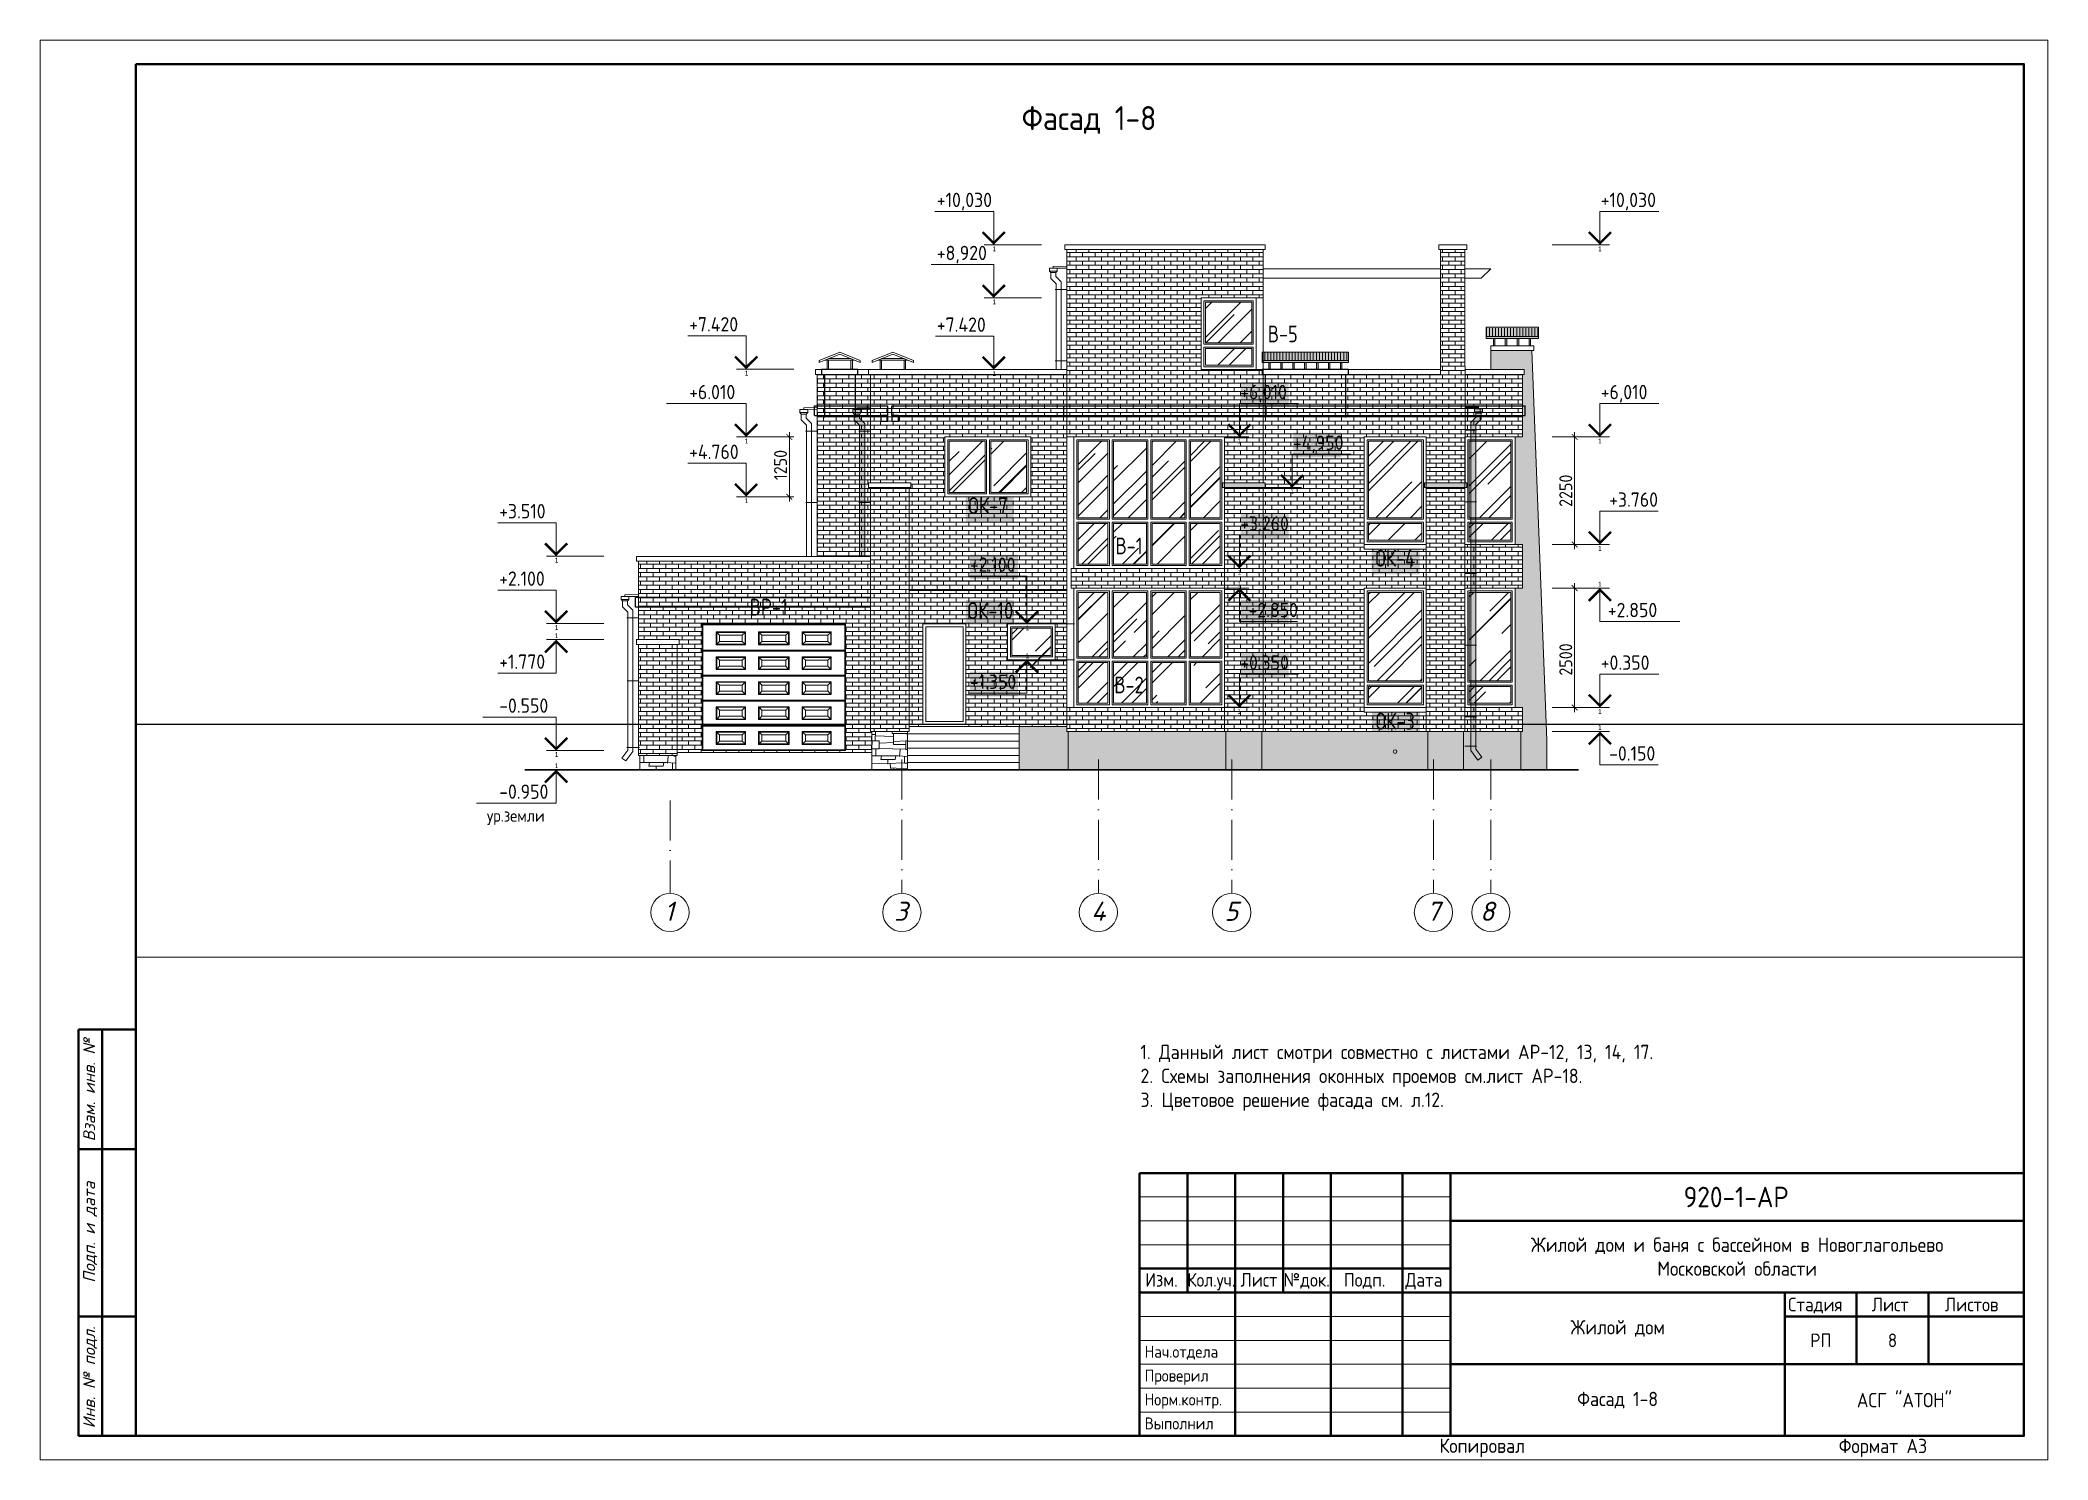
# Paper-space layout '8' of a CAD drawing. Header units: millimetres. Extents: x -17 to 41983, y -5 to 29695.
# The model-space entities are those that its viewports show. They can reach past a viewport. Long polylines and large blocks are cut down to what shows.
import ezdxf
from ezdxf.enums import TextEntityAlignment as Align

# ---------------------------------------------------------------- set-up
doc = ezdxf.new("R2010")
doc.units = ezdxf.units.MM
doc.linetypes.add('ACAD_ISO10W100', pattern=[18, 12, -3, 0, -3])
doc.linetypes.add('JIS_08_15', pattern=[17.25, 15, -0.75, 0.75, -0.75])
doc.layers.get('Defpoints').update_dxf_attribs({"color": 40})
doc.layers.add('F-text', color=7, linetype='Continuous')
for name, color, linetype, lineweight in [('Text', 7, 'Continuous', 15), ('АР_Марка_двери', 13, 'Continuous', 9), ('АР_Текст_отметки высот', 95, 'Continuous', 9), ('АР_Текст_пояснения-выноски', 54, 'Continuous', 9), ('АР_Штрих_материалы', 27, 'Continuous', 9), ('ДВЕРИ', 184, 'Continuous', 18), ('окна', 132, 'Continuous', 18), ('оси', 50, 'JIS_08_15', 9), ('размеры', 215, 'Continuous', 13), ('стены', 172, 'Continuous', 30), ('текст', 7, 'Continuous', 13), ('УКАЗАТЕЛЬ', 6, 'Continuous', 13), ('ФАСАД', 7, 'Continuous', 13), ('ШТРИХ', 142, 'Continuous', 13), ('штриховка', 8, 'Continuous', 9)]:
    doc.layers.add(name, color=color, linetype=linetype, lineweight=lineweight)
doc.styles.add('GOST 2.304', font='isocpeur.ttf', dxfattribs={"width": 0.9})
doc.styles.add('Isocpeur', font='isocpeui.ttf')
doc.styles.get("Standard").update_dxf_attribs({"font": 'arial.ttf'})
doc.styles.add('Ок1', font='isocpeur.ttf', dxfattribs={"oblique": 15})
doc.styles.add('Оксана', font='arial.ttf')
doc.dimstyles.new('1', dxfattribs={"dimscale": 100, "dimtxt": 2.7, "dimasz": 1.2, "dimexe": 1, "dimexo": 1, "dimgap": 0.5, "dimtad": 1, "dimdec": 0, "dimzin": 0, "dimdsep": 46, "dimtxsty": 'GOST 2.304', "dimblk": 'ARCHTICK', "dimcen": 0.09, "dimdle": 1, "dimclrd": 256, "dimclre": 256, "dimclrt": 7, "dimadec": 0, "dimazin": 0, "dimtfac": 1, "dimtdec": 0, "dimtmove": 1, "dimatfit": 3, "dimldrblk": 'ARCHTICK', "dimfxl": 100, "dimtolj": 1, "dimtzin": 0, "dimlwd": 5, "dimlwe": 5, "dimarcsym": 1})

psp = doc.layouts.new('8')

# ---------------------------------------------------------------- texts
at = {"layer": 'F-text', "color": 1, "ltscale": 50, "insert": (23001, 8678), "char_height": 300, "width": 15715.17, "attachment_point": 1, "style": 'Ок1'}
psp.add_mtext('{\\Q0;\\W0.9;\\C256;1. Данный лист смотри совместно с листами\\C1; \\C5;АР-12, 13, 14, 17.\\P\\C256;2. Схемы заполнения оконных проемов см.лист \\C5;АР-18. \\P\\C256;3. Цветовое решение фасада см. л.12.}', dxfattribs=at)
at = {"layer": 'Text', "color": 7, "style": 'GOST 2.304', "width": 0.9}
for s, p in [('Нач.отдела', (23090, 2132)), ('Проверил', (23090, 1632)), ('Норм.контр.', (23090, 1132)), ('Выполнил', (23090, 632))]:
    psp.add_text(s, height=250, dxfattribs=at).set_placement(p)
at = {"layer": 'Text', "color": 1, "char_height": 300, "attachment_point": 5, "style": 'GOST 2.304'}
for s, insert, width in [('{\\C256;Жилой дом и баня с бассейном в Новоглагольево\\PМосковской области}', (35483, 4245), 12000), ('{\\C256;Жилой дом}', (32983, 2745), 7000)]:
    psp.add_mtext(s, dxfattribs=dict(at, insert=insert, width=width))
at = {"layer": 'Text', "color": 7, "char_height": 300, "attachment_point": 5, "style": 'GOST 2.304'}
for s, insert, width in [('{\\C0;Фасад 1-8}', (32983, 1245), 7000), ('{\\C0;АСГ "АТОН"}', (38983, 1245), 5000), ('Копиpовал ', (30149, 245), 5000), ('Формат А3', (38533, 245), 5000)]:
    psp.add_mtext(s, dxfattribs=dict(at, insert=insert, width=width))

msp = doc.modelspace()

# ---------------------------------------------------------------- texts
at = {"layer": 'Text', "color": 7, "style": 'GOST 2.304', "width": 0.9}
msp.add_text('Фасад 1-8', height=500, dxfattribs=at).set_placement((969207.6, 769077.5, 0), align=Align.CENTER)
at = {"layer": 'АР_Марка_двери', "color": 7, "linetype": 'Continuous', "lineweight": 15, "style": 'GOST 2.304', "width": 0.8}
for s, p in [('В-5', (973259.8, 764636.1, 0)), ('ОК-7', (967092.9, 761044.8, 0)), ('В-1', (970043, 760202.8, 0)), ('ОК-4', (975612.9, 759944.8, 0)), ('ВР-1', (962506.4, 758921.3, 0)), ('ОК-10', (967143.5, 758845.5, 0)), ('В-2', (970043, 757292.8, 0)), ('ОК-3', (975612.9, 756534.8, 0))]:
    msp.add_text(s, height=350, dxfattribs=at).set_placement(p, align=Align.CENTER)
at = {"layer": 'текст', "color": 7, "style": 'Isocpeur'}
for s, p in [('1', (960422.9, 752533.9, 0)), ('3', (965273, 752533.9, 0)), ('4', (969401.4, 752533.9, 0)), ('5', (972185, 752533.9, 0)), ('7', (976411.4, 752533.9, 0)), ('8', (977537.5, 752533.9, 0))]:
    msp.add_text(s, height=400, dxfattribs=at).set_placement(p, align=Align.CENTER)

# ---------------------------------------------------------------- blocks, each defined once
blk = doc.blocks.new('*U8')
at = {"color": 7, "linetype": 'Continuous', "lineweight": 40}
for p, q in [((-412, 90), (-400, 90)), ((-412, 5), (-412, 90)), ((-407, 5), (-407, 90)), ((-412, 65), (-400, 65)), ((-190, 60), (-5, 60)), ((-190, 5), (-190, 60)), ((-180, 35), (-180, 60)), ((-170, 5), (-170, 60)), ((-160, 35), (-160, 60)), ((-150, 5), (-150, 60)), ((-135, 5), (-135, 60)), ((-125, 5), (-125, 60)), ((-125, 50), (-5, 50)), ((-190, 40), (-125, 40)), ((-190, 35), (-125, 35)), ((-125, 35), (-5, 35)), ((-55, 5), (-55, 35)), ((-40, 20), (-40, 35)), ((-25, 20), (-25, 35)), ((-412, 30), (-400, 30)), ((-55, 30), (-5, 30)), ((-125, 20), (-5, 20)), ((-412, 5), (-400, 5))]:
    blk.add_line(p, q, dxfattribs=at)
at = {"color": 7, "linetype": 'Continuous', "lineweight": 20}
for p, q in [((-190, 55), (-125, 55)), ((-190, 50), (-125, 50)), ((-190, 45), (-125, 45)), ((-190, 30), (-125, 30)), ((-190, 25), (-125, 25)), ((-190, 20), (-125, 20)), ((-190, 15), (-125, 15)), ((-190, 10), (-125, 10))]:
    blk.add_line(p, q, dxfattribs=at)
at = {"color": 7, "linetype": 'Continuous', "lineweight": 0}
blk.add_lwpolyline([(-420, 297), (0, 297), (0, 0), (-420, 0)], close=True, dxfattribs=at)
at = {"color": 7, "linetype": 'Continuous', "lineweight": 40}
blk.add_lwpolyline([(-400, 292), (-5, 292), (-5, 5), (-400, 5)], close=True, dxfattribs=at)
at = {"color": 7, "style": 'Оксана', "flags": 8}
for tag, height, p in [('НАИМЕНОВАНИЕ_ОБЪЕКТА_СТРОИТЕЛЬСТВА', 2.71, (-64.88, 42.01)), ('НАИМЕНОВАНИЕ_ЧЕРТЕЖА', 2.86, (-88.9, 11.79))]:
    blk.add_attdef(tag, text='', height=height, dxfattribs=at).set_placement(p, align=Align.MIDDLE_CENTER)
at = {"color": 7, "linetype": 'Continuous', "lineweight": 20, "style": 'Оксана', "flags": 8}
blk.add_attdef('ИНВ.№ПОДЛ.', text='', height=2.5, rotation=90, dxfattribs=at).set_placement((-403.5, 17.5), align=Align.MIDDLE_CENTER)
for tag, height, p in [('НАИМЕНОВАНИЕ_СООРУЖЕНИЯ', 3.57, (-91.21, 26.62)), ('ОРГАНИЗАЦИЯ/ЛИЦЕНЗИЯ', 2.29, (-29.74, 11.97))]:
    blk.add_attdef(tag, text='', height=height, dxfattribs=at).set_placement(p, align=Align.MIDDLE_CENTER)
at = {"color": 7, "linetype": 'Continuous', "lineweight": 20, "flags": 8}
for tag, p in [('---------------------------------------------------', (-210, 5)), ('--------------------------------------------------', (-210, -2))]:
    blk.add_attdef(tag, text='', height=0.143, dxfattribs=at).set_placement(p, align=Align.TOP_LEFT)
at = {"layer": 'Text', "color": 7, "linetype": 'Continuous', "lineweight": 20, "style": 'GOST 2.304', "width": 0.9}
for s, p in [('Изм.', (-188.83, 36.23)), ('Лист', (-168.89, 36.23)), ('№док.', (-159.89, 36.23)), ('Подп.', (-147.29, 36.23)), ('Дата', (-134.42, 36.23)), ('Стадия', (-54.33, 31.07)), ('Лист', (-36.84, 31.07)), ('Листов', (-21.51, 31.07))]:
    blk.add_text(s, height=2.857, dxfattribs=at).set_placement(p)
at = {"layer": 'Text', "color": 7, "linetype": 'Continuous', "lineweight": 20, "style": 'GOST 2.304', "width": 0.833333}
blk.add_text('Кол.уч.', height=2.857, dxfattribs=at).set_placement((-180, 36.23), (-170, 36.23), align=Align.FIT)
at = {"layer": 'Text', "color": 7, "linetype": 'Continuous', "lineweight": 20, "style": 'GOST 2.304', "width": 0.9, "flags": 8}
blk.add_attdef('ОБОЗНАЧЕНИЕ_ДОКУМЕНТА', text='', height=4.29, dxfattribs=at).set_placement((-65.21, 54.98), align=Align.MIDDLE_CENTER)
at = {"layer": 'Text', "color": 7, "style": 'GOST 2.304', "width": 0.9, "flags": 8}
for tag, p in [('СТАДИЯ', (-47.5, 25)), ('ЛИСТ', (-32.5, 25)), ('ЛИСТОВ', (-15, 25))]:
    blk.add_attdef(tag, text='', height=2.86, dxfattribs=at).set_placement(p, align=Align.MIDDLE_CENTER)
at = {"layer": 'текст', "color": 7, "linetype": 'Continuous', "style": 'Ок1', "oblique": 15}
for s, p in [('Взам. инв. №', (-408.5, 66.63)), ('Подп. и дата', (-408.5, 37.05)), ('Инв. № подл.', (-408.5, 6.6))]:
    blk.add_text(s, height=2.5, rotation=90.0002, dxfattribs=at).set_placement(p)
blk = doc.blocks.new('*U353')
at = {"color": 7, "linetype": 'Continuous', "lineweight": 15}
for p, q in [((-12, 0), (-10, 0)), ((-10, 0), (-10, -7)), ((-10, 0), (0, 0)), ((-10, -7), (-26.68, -7))]:
    blk.add_line(p, q, dxfattribs=at)
at = {"color": 7, "linetype": 'Continuous', "lineweight": 15, "const_width": 0.5}
blk.add_lwpolyline([(-7.67, -2.68), (-10, -0.35), (-12.32, -2.68)], dxfattribs=at)
at = {"color": 7, "linetype": 'Continuous', "lineweight": 15, "style": 'GOST 2.304', "width": 0.9, "flags": 8}
blk.add_attdef('+OTM', text='', height=3, rotation=360, dxfattribs=at).set_placement((-20.16, -7), align=Align.BOTTOM_LEFT)
at = {"color": 7, "linetype": 'Continuous', "lineweight": 15, "flags": 8}
blk.add_attdef('YRZ', text='', height=3, rotation=360, dxfattribs=at).set_placement((-21.03, -11.62), align=Align.BOTTOM_LEFT)
at = {"layer": 'Defpoints', "color": 5, "linetype": 'Continuous', "flags": 8}
blk.add_attdef('M', text='', height=1, rotation=360, dxfattribs=at).set_placement((-9.9, 1.33), align=Align.TOP_CENTER)
blk = doc.blocks.new('*U417')
at = {"color": 7, "linetype": 'Continuous', "lineweight": 15}
for p, q in [((-10, 7), (-25.36, 7)), ((-10, 0), (-10, 7)), ((-12, 0), (-10, 0)), ((-10, 0), (0, 0))]:
    blk.add_line(p, q, dxfattribs=at)
at = {"color": 7, "linetype": 'Continuous', "lineweight": 15, "const_width": 0.5}
blk.add_lwpolyline([(-7.67, 2.67), (-10, 0.35), (-12.32, 2.67)], dxfattribs=at)
at = {"color": 7, "linetype": 'Continuous', "lineweight": 15, "style": 'GOST 2.304', "width": 0.9, "flags": 8}
blk.add_attdef('+OTM', text='', height=3, rotation=360, dxfattribs=at).set_placement((-20.16, 7), align=Align.BOTTOM_LEFT)
at = {"layer": 'Defpoints', "color": 5, "linetype": 'Continuous', "flags": 8}
blk.add_attdef('M', text='', height=1, dxfattribs=at).set_placement((-9.9, -0.33), align=Align.TOP_CENTER)
blk = doc.blocks.new('вр24')
at = {"layer": 'ДВЕРИ', "linetype": 'Continuous'}
blk.add_hatch(color=7, dxfattribs=at).paths.add_polyline_path([(-46533, 594707), (-46528, 594707), (-46533, 594712)], flags=0)
at = {"layer": 'ДВЕРИ', "color": 7, "linetype": 'Continuous'}
for p, q in [((-48337, 597218, 0), (-48337, 594568)), ((-45337, 597218, 0), (-48337, 597218, 0)), ((-48322, 597195, 0), (-45352, 597195, 0)), ((-48322, 597195, 0), (-48322, 596144)), ((-48039, 597049), (-47428, 597049)), ((-48039, 596782), (-48039, 597049)), ((-47969, 596979), (-47498, 596979)), ((-47969, 596852), (-47969, 596979)), ((-47498, 596852), (-47969, 596852)), ((-47498, 596979), (-47498, 596852)), ((-47428, 597049), (-47428, 596782)), ((-47155, 597049), (-47155, 596782)), ((-46518, 597049), (-47155, 597049)), ((-47085, 596979), (-46588, 596979)), ((-47085, 596852), (-47085, 596979)), ((-46588, 596852), (-47085, 596852)), ((-46588, 596979), (-46588, 596852)), ((-46518, 596782), (-46518, 597049)), ((-46246, 597049), (-45634, 597049)), ((-46246, 596782), (-46246, 597049)), ((-46176, 596979), (-45704, 596979)), ((-46176, 596852), (-46176, 596979)), ((-45704, 596852), (-46176, 596852)), ((-45704, 596979), (-45704, 596852)), ((-45634, 597049), (-45634, 596782)), ((-45352, 597195, 0), (-45352, 596144)), ((-45337, 594568), (-45337, 597218, 0)), ((-48322, 596665), (-45352, 596665)), ((-48322, 596645), (-45352, 596645)), ((-47428, 596782), (-48039, 596782)), ((-48039, 596528), (-47428, 596528)), ((-48039, 596261), (-48039, 596528)), ((-47969, 596458), (-47498, 596458)), ((-47969, 596331), (-47969, 596458)), ((-47498, 596458), (-47498, 596331)), ((-47428, 596528), (-47428, 596261)), ((-47155, 596782), (-46518, 596782)), ((-47155, 596528), (-47155, 596261)), ((-46518, 596528), (-47155, 596528)), ((-47085, 596458), (-46588, 596458)), ((-47085, 596331), (-47085, 596458)), ((-46588, 596458), (-46588, 596331)), ((-46518, 596261), (-46518, 596528)), ((-45634, 596782), (-46246, 596782)), ((-46246, 596528), (-45634, 596528)), ((-46246, 596261), (-46246, 596528)), ((-46176, 596458), (-45704, 596458)), ((-46176, 596331), (-46176, 596458)), ((-45704, 596458), (-45704, 596331)), ((-45634, 596528), (-45634, 596261)), ((-48322, 596144), (-45352, 596144)), ((-48322, 596124), (-45352, 596124)), ((-48322, 596124), (-48322, 595623)), ((-47428, 596261), (-48039, 596261)), ((-48039, 596007), (-47428, 596007)), ((-48039, 595740), (-48039, 596007)), ((-47498, 596331), (-47969, 596331)), ((-47428, 596007), (-47428, 595740)), ((-47155, 596261), (-46518, 596261)), ((-47155, 596007), (-47155, 595740)), ((-46518, 596007), (-47155, 596007)), ((-46588, 596331), (-47085, 596331)), ((-46518, 595740), (-46518, 596007)), ((-45634, 596261), (-46246, 596261)), ((-46246, 596007), (-45634, 596007)), ((-46246, 595740), (-46246, 596007)), ((-45704, 596331), (-46176, 596331)), ((-45634, 596007), (-45634, 595740)), ((-45352, 596124), (-45352, 595623)), ((-48322, 595623), (-45352, 595623)), ((-48322, 595603), (-45352, 595603)), ((-48322, 595603), (-48322, 595101)), ((-47428, 595740), (-48039, 595740)), ((-47969, 595937), (-47498, 595937)), ((-47969, 595810), (-47969, 595937)), ((-47498, 595810), (-47969, 595810)), ((-47498, 595937), (-47498, 595810)), ((-47155, 595740), (-46518, 595740)), ((-47085, 595937), (-46588, 595937)), ((-47085, 595810), (-47085, 595937)), ((-46588, 595810), (-47085, 595810)), ((-46588, 595937), (-46588, 595810)), ((-45634, 595740), (-46246, 595740)), ((-46176, 595937), (-45704, 595937)), ((-46176, 595810), (-46176, 595937)), ((-45704, 595810), (-46176, 595810)), ((-45704, 595937), (-45704, 595810)), ((-45352, 595603), (-45352, 595101)), ((-48039, 595486), (-47428, 595486)), ((-48039, 595218), (-48039, 595486)), ((-47428, 595218), (-48039, 595218)), ((-47969, 595416), (-47498, 595416)), ((-47969, 595288), (-47969, 595416)), ((-47498, 595288), (-47969, 595288)), ((-47498, 595416), (-47498, 595288)), ((-47428, 595486), (-47428, 595218)), ((-47155, 595486), (-47155, 595218)), ((-46518, 595486), (-47155, 595486)), ((-47155, 595218), (-46518, 595218)), ((-47085, 595416), (-46588, 595416)), ((-47085, 595288), (-47085, 595416)), ((-46588, 595288), (-47085, 595288)), ((-46588, 595416), (-46588, 595288)), ((-46518, 595218), (-46518, 595486)), ((-46246, 595486), (-45634, 595486)), ((-46246, 595218), (-46246, 595486)), ((-45634, 595218), (-46246, 595218)), ((-46176, 595416), (-45704, 595416)), ((-46176, 595288), (-46176, 595416)), ((-45704, 595288), (-46176, 595288)), ((-45704, 595416), (-45704, 595288)), ((-45634, 595486), (-45634, 595218)), ((-48322, 595101), (-45352, 595101)), ((-48322, 594580), (-48322, 595081)), ((-45352, 595081), (-48322, 595081)), ((-48039, 594964), (-47428, 594964)), ((-48039, 594697), (-48039, 594964)), ((-47969, 594894), (-47498, 594894)), ((-47969, 594767), (-47969, 594894)), ((-47498, 594767), (-47969, 594767)), ((-47498, 594894), (-47498, 594767)), ((-47428, 594964), (-47428, 594697)), ((-47155, 594964), (-47155, 594697)), ((-46518, 594964), (-47155, 594964)), ((-47085, 594894), (-46588, 594894)), ((-47085, 594767), (-47085, 594894)), ((-46588, 594767), (-47085, 594767)), ((-46588, 594894), (-46588, 594767)), ((-46518, 594697), (-46518, 594964)), ((-46246, 594964), (-45634, 594964)), ((-46246, 594697), (-46246, 594964)), ((-46176, 594894), (-45704, 594894)), ((-46176, 594767), (-46176, 594894)), ((-45704, 594767), (-46176, 594767)), ((-45704, 594894), (-45704, 594767)), ((-45634, 594964), (-45634, 594697)), ((-45352, 595114), (-45350, 595114)), ((-45352, 595101), (-45352, 595091)), ((-45352, 595101), (-45350, 595101)), ((-45352, 595081), (-45352, 595091)), ((-45352, 595091), (-45350, 595091)), ((-45352, 594580), (-45352, 595081)), ((-45352, 595069), (-45350, 595069)), ((-45350, 595114), (-45350, 595101)), ((-45350, 595109), (-45347, 595109)), ((-45350, 595101), (-45350, 595091)), ((-45350, 595094), (-45347, 595094)), ((-45350, 595091), (-45350, 595069)), ((-48337, 594568), (-45337, 594568)), ((-45352, 594580), (-48322, 594580)), ((-47428, 594697), (-48039, 594697)), ((-47155, 594697), (-46518, 594697)), ((-45634, 594697), (-46246, 594697))]:
    blk.add_line(p, q, dxfattribs=at)
at = {"layer": 'ДВЕРИ', "color": 7, "linetype": 'Continuous', "lineweight": 5}
for p, q in [((-48327, 594568), (-48327, 597218, 0)), ((-48327, 597205, 0), (-48323, 597205, 0)), ((-48323, 597218, 0), (-48323, 597217, 0)), ((-48323, 597217, 0), (-48323, 597182, 0)), ((-48322, 597217, 0), (-48323, 597217, 0)), ((-48322, 597182, 0), (-48323, 597182, 0)), ((-48322, 597218, 0), (-48322, 597217, 0)), ((-48322, 597217, 0), (-48322, 597205, 0)), ((-48322, 597205, 0), (-45352, 597205, 0)), ((-48322, 597205, 0), (-48322, 597195, 0)), ((-48029, 597039), (-47969, 596979)), ((-48029, 596792), (-48029, 597039)), ((-48029, 597039), (-47438, 597039)), ((-47969, 596852), (-48029, 596792)), ((-47498, 596979), (-47438, 597039)), ((-47438, 596792), (-47498, 596852)), ((-47438, 597039), (-47438, 596792)), ((-47145, 597039), (-47085, 596979)), ((-47145, 596792), (-47145, 597039)), ((-47145, 597039), (-46528, 597039)), ((-47085, 596852), (-47145, 596792)), ((-46588, 596979), (-46528, 597039)), ((-46528, 596792), (-46588, 596852)), ((-46528, 597039), (-46528, 596792)), ((-46236, 597039), (-46176, 596979)), ((-46236, 596792), (-46236, 597039)), ((-46236, 597039), (-45644, 597039)), ((-46176, 596852), (-46236, 596792)), ((-45704, 596979), (-45644, 597039)), ((-45644, 596792), (-45704, 596852)), ((-45644, 597039), (-45644, 596792)), ((-45352, 597218, 0), (-45352, 597217, 0)), ((-45352, 597217, 0), (-45352, 597205, 0)), ((-45352, 597217, 0), (-45350, 597217, 0)), ((-45352, 597205, 0), (-45352, 597195, 0)), ((-45352, 597182, 0), (-45350, 597182, 0)), ((-45350, 597218, 0), (-45350, 597217, 0)), ((-45350, 597217, 0), (-45350, 597182, 0)), ((-45350, 597205, 0), (-45347, 597205, 0)), ((-45347, 594568), (-45347, 597218, 0)), ((-48323, 596672), (-48327, 596672)), ((-48323, 596657), (-48327, 596657)), ((-48323, 596677), (-48323, 596665)), ((-48322, 596677), (-48323, 596677)), ((-48323, 596665), (-48323, 596655)), ((-48322, 596665), (-48323, 596665)), ((-48323, 596655), (-48323, 596632)), ((-48322, 596655), (-48323, 596655)), ((-48322, 596632), (-48323, 596632)), ((-48322, 596665), (-48322, 596655)), ((-45352, 596655), (-48322, 596655)), ((-48322, 596655), (-48322, 596645)), ((-47438, 596792), (-48029, 596792)), ((-48029, 596518), (-47969, 596458)), ((-48029, 596271), (-48029, 596518)), ((-48029, 596518), (-47438, 596518)), ((-47498, 596458), (-47438, 596518)), ((-47438, 596518), (-47438, 596271)), ((-46528, 596792), (-47145, 596792)), ((-47145, 596518), (-47085, 596458)), ((-47145, 596271), (-47145, 596518)), ((-47145, 596518), (-46528, 596518)), ((-46588, 596458), (-46528, 596518)), ((-46528, 596518), (-46528, 596271)), ((-45644, 596792), (-46236, 596792)), ((-46236, 596518), (-46176, 596458)), ((-46236, 596271), (-46236, 596518)), ((-46236, 596518), (-45644, 596518)), ((-45704, 596458), (-45644, 596518)), ((-45644, 596518), (-45644, 596271)), ((-45352, 596677), (-45350, 596677)), ((-45352, 596665), (-45352, 596655)), ((-45352, 596665), (-45350, 596665)), ((-45352, 596655), (-45352, 596645)), ((-45352, 596655), (-45350, 596655)), ((-45352, 596632), (-45350, 596632)), ((-45350, 596677), (-45350, 596665)), ((-45350, 596672), (-45347, 596672)), ((-45350, 596665), (-45350, 596655)), ((-45350, 596657), (-45347, 596657)), ((-45350, 596655), (-45350, 596632)), ((-48323, 596151), (-48327, 596151)), ((-48323, 596136), (-48327, 596136)), ((-48323, 596156), (-48323, 596144)), ((-48322, 596156), (-48323, 596156)), ((-48323, 596144), (-48323, 596134)), ((-48322, 596144), (-48323, 596144)), ((-48323, 596134), (-48323, 596111)), ((-48322, 596134), (-48323, 596134)), ((-48322, 596111), (-48323, 596111)), ((-48322, 596144), (-48322, 596134)), ((-45352, 596134), (-48322, 596134)), ((-48322, 596134), (-48322, 596124)), ((-47969, 596331), (-48029, 596271)), ((-47438, 596271), (-48029, 596271)), ((-48029, 595997), (-47969, 595937)), ((-48029, 595750), (-48029, 595997)), ((-48029, 595997), (-47438, 595997)), ((-47438, 596271), (-47498, 596331)), ((-47498, 595937), (-47438, 595997)), ((-47438, 595997), (-47438, 595750)), ((-47085, 596331), (-47145, 596271)), ((-46528, 596271), (-47145, 596271)), ((-47145, 595997), (-47085, 595937)), ((-47145, 595750), (-47145, 595997)), ((-47145, 595997), (-46528, 595997)), ((-46528, 596271), (-46588, 596331)), ((-46588, 595937), (-46528, 595997)), ((-46528, 595997), (-46528, 595750)), ((-46176, 596331), (-46236, 596271)), ((-45644, 596271), (-46236, 596271)), ((-46236, 595997), (-46176, 595937)), ((-46236, 595750), (-46236, 595997)), ((-46236, 595997), (-45644, 595997)), ((-45644, 596271), (-45704, 596331)), ((-45704, 595937), (-45644, 595997)), ((-45644, 595997), (-45644, 595750)), ((-45352, 596156), (-45350, 596156)), ((-45352, 596144), (-45352, 596134)), ((-45352, 596144), (-45350, 596144)), ((-45352, 596134), (-45352, 596124)), ((-45352, 596134), (-45350, 596134)), ((-45352, 596111), (-45350, 596111)), ((-45350, 596156), (-45350, 596144)), ((-45350, 596151), (-45347, 596151)), ((-45350, 596144), (-45350, 596134)), ((-45350, 596136), (-45347, 596136)), ((-45350, 596134), (-45350, 596111)), ((-48323, 595630), (-48327, 595630)), ((-48323, 595615), (-48327, 595615)), ((-48323, 595635), (-48323, 595623)), ((-48322, 595635), (-48323, 595635)), ((-48323, 595623), (-48323, 595613)), ((-48322, 595623), (-48323, 595623)), ((-48323, 595613), (-48323, 595590)), ((-48322, 595613), (-48323, 595613)), ((-48322, 595590), (-48323, 595590)), ((-48322, 595623), (-48322, 595613)), ((-48322, 595613), (-48322, 595603)), ((-45352, 595613), (-48322, 595613)), ((-47969, 595810), (-48029, 595750)), ((-47438, 595750), (-48029, 595750)), ((-47438, 595750), (-47498, 595810)), ((-47085, 595810), (-47145, 595750)), ((-46528, 595750), (-47145, 595750)), ((-46528, 595750), (-46588, 595810)), ((-46176, 595810), (-46236, 595750)), ((-45644, 595750), (-46236, 595750)), ((-45644, 595750), (-45704, 595810)), ((-45352, 595635), (-45350, 595635)), ((-45352, 595623), (-45352, 595613)), ((-45352, 595623), (-45350, 595623)), ((-45352, 595613), (-45352, 595603)), ((-45352, 595613), (-45350, 595613)), ((-45352, 595590), (-45350, 595590)), ((-45350, 595635), (-45350, 595623)), ((-45350, 595630), (-45347, 595630)), ((-45350, 595623), (-45350, 595613)), ((-45350, 595615), (-45347, 595615)), ((-45350, 595613), (-45350, 595590)), ((-48029, 595476), (-47969, 595416)), ((-48029, 595228), (-48029, 595476)), ((-48029, 595476), (-47438, 595476)), ((-47969, 595288), (-48029, 595228)), ((-47438, 595228), (-48029, 595228)), ((-47498, 595416), (-47438, 595476)), ((-47438, 595228), (-47498, 595288)), ((-47438, 595476), (-47438, 595228)), ((-47145, 595476), (-47085, 595416)), ((-47145, 595228), (-47145, 595476)), ((-47145, 595476), (-46528, 595476)), ((-47085, 595288), (-47145, 595228)), ((-46528, 595228), (-47145, 595228)), ((-46588, 595416), (-46528, 595476)), ((-46528, 595228), (-46588, 595288)), ((-46528, 595476), (-46528, 595228)), ((-46236, 595476), (-46176, 595416)), ((-46236, 595228), (-46236, 595476)), ((-46236, 595476), (-45644, 595476)), ((-46176, 595288), (-46236, 595228)), ((-45644, 595228), (-46236, 595228)), ((-45704, 595416), (-45644, 595476)), ((-45644, 595228), (-45704, 595288)), ((-45644, 595476), (-45644, 595228)), ((-48323, 595109), (-48327, 595109)), ((-48323, 595094), (-48327, 595094)), ((-48323, 595114), (-48323, 595101)), ((-48322, 595114), (-48323, 595114)), ((-48323, 595101), (-48323, 595091)), ((-48322, 595101), (-48323, 595101)), ((-48323, 595091), (-48323, 595069)), ((-48322, 595091), (-48323, 595091)), ((-48322, 595069), (-48323, 595069)), ((-48322, 595101), (-48322, 595091)), ((-48322, 595081), (-48322, 595091)), ((-45352, 595091), (-48322, 595091)), ((-48029, 594954), (-47969, 594894)), ((-48029, 594707), (-48029, 594954)), ((-48029, 594954), (-47438, 594954)), ((-47969, 594767), (-48029, 594707)), ((-47498, 594894), (-47438, 594954)), ((-47438, 594707), (-47498, 594767)), ((-47438, 594954), (-47438, 594707)), ((-47145, 594954), (-47085, 594894)), ((-47145, 594707), (-47145, 594954)), ((-47145, 594954), (-46528, 594954)), ((-47085, 594767), (-47145, 594707)), ((-46588, 594894), (-46528, 594954)), ((-46528, 594707), (-46588, 594767)), ((-46528, 594954), (-46528, 594707)), ((-46236, 594954), (-46176, 594894)), ((-46236, 594707), (-46236, 594954)), ((-46236, 594954), (-45644, 594954)), ((-46176, 594767), (-46236, 594707)), ((-45704, 594894), (-45644, 594954)), ((-45644, 594707), (-45704, 594767)), ((-45644, 594954), (-45644, 594707)), ((-48323, 594588), (-48327, 594588)), ((-48323, 594573), (-48327, 594573)), ((-48323, 594593), (-48323, 594580)), ((-48322, 594593), (-48323, 594593)), ((-48323, 594580), (-48323, 594570)), ((-48322, 594580), (-48323, 594580)), ((-48323, 594570), (-48323, 594568)), ((-48322, 594570), (-48323, 594570)), ((-48322, 594570), (-48322, 594580)), ((-48322, 594570), (-48322, 594568)), ((-45352, 594570), (-48322, 594570)), ((-47438, 594707), (-48029, 594707)), ((-46528, 594707), (-47145, 594707)), ((-45644, 594707), (-46236, 594707)), ((-45352, 594593), (-45350, 594593)), ((-45352, 594570), (-45352, 594580)), ((-45352, 594580), (-45350, 594580)), ((-45352, 594568), (-45352, 594570)), ((-45352, 594570), (-45350, 594570)), ((-45350, 594593), (-45350, 594580)), ((-45350, 594588), (-45347, 594588)), ((-45350, 594580), (-45350, 594570)), ((-45350, 594573), (-45347, 594573)), ((-45350, 594570), (-45350, 594568))]:
    blk.add_line(p, q, dxfattribs=at)
blk = doc.blocks.new('*U423')
at = {"color": 7, "linetype": 'Continuous', "lineweight": 15}
for p, q in [((-10, 7), (-22.17, 7)), ((-10, 0), (-10, 7)), ((-12, 0), (-10, 0)), ((-10, 0), (0, 0))]:
    blk.add_line(p, q, dxfattribs=at)
at = {"color": 7, "linetype": 'Continuous', "lineweight": 15, "const_width": 0.5}
blk.add_lwpolyline([(-7.67, 2.67), (-10, 0.35), (-12.32, 2.67)], dxfattribs=at)
at = {"color": 7, "linetype": 'Continuous', "lineweight": 15, "style": 'GOST 2.304', "width": 0.9, "flags": 8}
blk.add_attdef('+OTM', text='', height=3, rotation=360, dxfattribs=at).set_placement((-20.16, 7), align=Align.BOTTOM_LEFT)
at = {"layer": 'Defpoints', "color": 5, "linetype": 'Continuous', "flags": 8}
blk.add_attdef('M', text='', height=1, dxfattribs=at).set_placement((-9.9, -0.33), align=Align.TOP_CENTER)
blk = doc.blocks.new('*U427')
at = {"color": 7, "linetype": 'Continuous', "lineweight": 15}
for p, q in [((-12, 0), (-10, 0)), ((-10, 0), (-10, -7)), ((-10, 0), (0, 0)), ((-10, -7), (-22.17, -7))]:
    blk.add_line(p, q, dxfattribs=at)
at = {"color": 7, "linetype": 'Continuous', "lineweight": 15, "const_width": 0.5}
blk.add_lwpolyline([(-7.67, -2.68), (-10, -0.35), (-12.32, -2.68)], dxfattribs=at)
at = {"color": 7, "linetype": 'Continuous', "lineweight": 15, "style": 'GOST 2.304', "width": 0.9, "flags": 8}
blk.add_attdef('+OTM', text='', height=3, rotation=360, dxfattribs=at).set_placement((-20.16, -7), align=Align.BOTTOM_LEFT)
at = {"layer": 'Defpoints', "color": 5, "linetype": 'Continuous', "flags": 8}
blk.add_attdef('M', text='', height=1, rotation=360, dxfattribs=at).set_placement((-9.9, 1.33), align=Align.TOP_CENTER)
blk = doc.blocks.new('*U354')
at = {"color": 7, "linetype": 'Continuous', "lineweight": 15}
for p, q in [((-10, 7), (-26.68, 7)), ((-10, 0), (-10, 7)), ((-12, 0), (-10, 0)), ((-10, 0), (0, 0))]:
    blk.add_line(p, q, dxfattribs=at)
at = {"color": 7, "linetype": 'Continuous', "lineweight": 15, "const_width": 0.5}
blk.add_lwpolyline([(-7.67, 2.67), (-10, 0.35), (-12.32, 2.67)], dxfattribs=at)
at = {"color": 7, "linetype": 'Continuous', "lineweight": 15, "style": 'GOST 2.304', "width": 0.9, "flags": 8}
blk.add_attdef('+OTM', text='', height=3, rotation=360, dxfattribs=at).set_placement((-20.16, 7), align=Align.BOTTOM_LEFT)
at = {"layer": 'Defpoints', "color": 5, "linetype": 'Continuous', "flags": 8}
blk.add_attdef('M', text='', height=1, dxfattribs=at).set_placement((-9.9, -0.33), align=Align.TOP_CENTER)
blk = doc.blocks.new('*U428')
at = {"color": 7, "linetype": 'Continuous', "lineweight": 15}
for p, q in [((-10, 10), (-22.17, 10)), ((-10, 0), (-10, 10)), ((-12, 0), (-10, 0)), ((-10, 0), (0, 0))]:
    blk.add_line(p, q, dxfattribs=at)
at = {"color": 7, "linetype": 'Continuous', "lineweight": 15, "const_width": 0.5}
blk.add_lwpolyline([(-7.67, 2.67), (-10, 0.35), (-12.32, 2.67)], dxfattribs=at)
at = {"color": 7, "linetype": 'Continuous', "lineweight": 15, "style": 'GOST 2.304', "width": 0.9, "flags": 8}
blk.add_attdef('+OTM', text='', height=3, rotation=360, dxfattribs=at).set_placement((-20.16, 10), align=Align.BOTTOM_LEFT)
at = {"layer": 'Defpoints', "color": 5, "linetype": 'Continuous', "flags": 8}
blk.add_attdef('M', text='', height=1, dxfattribs=at).set_placement((-9.9, -0.33), align=Align.TOP_CENTER)
blk = doc.blocks.new('*U429')
at = {"color": 7, "linetype": 'Continuous', "lineweight": 15}
for p, q in [((-12, 0), (-10, 0)), ((-10, 0), (-10, -7)), ((-10, 0), (0, 0)), ((-10, -7), (-22.17, -7))]:
    blk.add_line(p, q, dxfattribs=at)
at = {"color": 7, "linetype": 'Continuous', "lineweight": 15, "const_width": 0.5}
blk.add_lwpolyline([(-7.67, -2.68), (-10, -0.35), (-12.32, -2.68)], dxfattribs=at)
at = {"color": 7, "linetype": 'Continuous', "lineweight": 15, "style": 'GOST 2.304', "width": 0.9, "flags": 8}
blk.add_attdef('+OTM', text='', height=3, rotation=360, dxfattribs=at).set_placement((-20.16, -7), align=Align.BOTTOM_LEFT)
at = {"layer": 'Defpoints', "color": 5, "linetype": 'Continuous', "flags": 8}
blk.add_attdef('M', text='', height=1, rotation=360, dxfattribs=at).set_placement((-9.9, 1.33), align=Align.TOP_CENTER)
blk = doc.blocks.new('*U359')
at = {"color": 7, "linetype": 'Continuous', "lineweight": 15}
for p, q in [((-10, 7), (-23.1, 7)), ((-10, 0), (-10, 7)), ((-12, 0), (-10, 0)), ((-10, 0), (0, 0))]:
    blk.add_line(p, q, dxfattribs=at)
at = {"color": 7, "linetype": 'Continuous', "lineweight": 15, "const_width": 0.5}
blk.add_lwpolyline([(-7.67, 2.67), (-10, 0.35), (-12.32, 2.67)], dxfattribs=at)
at = {"color": 7, "linetype": 'Continuous', "lineweight": 15, "style": 'GOST 2.304', "width": 0.9, "flags": 8}
blk.add_attdef('+OTM', text='', height=3, rotation=360, dxfattribs=at).set_placement((-20.16, 7), align=Align.BOTTOM_LEFT)
at = {"layer": 'Defpoints', "color": 5, "linetype": 'Continuous', "flags": 8}
blk.add_attdef('M', text='', height=1, dxfattribs=at).set_placement((-9.9, -0.33), align=Align.TOP_CENTER)
blk = doc.blocks.new('*U360')
at = {"color": 7, "linetype": 'Continuous', "lineweight": 15}
for p, q in [((-10, 7), (-22.34, 7)), ((-10, 0), (-10, 7)), ((-12, 0), (-10, 0)), ((-10, 0), (0, 0))]:
    blk.add_line(p, q, dxfattribs=at)
at = {"color": 7, "linetype": 'Continuous', "lineweight": 15, "const_width": 0.5}
blk.add_lwpolyline([(-7.67, 2.67), (-10, 0.35), (-12.32, 2.67)], dxfattribs=at)
at = {"color": 7, "linetype": 'Continuous', "lineweight": 15, "style": 'GOST 2.304', "width": 0.9, "flags": 8}
blk.add_attdef('+OTM', text='', height=3, rotation=360, dxfattribs=at).set_placement((-20.16, 7), align=Align.BOTTOM_LEFT)
at = {"layer": 'Defpoints', "color": 5, "linetype": 'Continuous', "flags": 8}
blk.add_attdef('M', text='', height=1, dxfattribs=at).set_placement((-9.9, -0.33), align=Align.TOP_CENTER)
blk = doc.blocks.new('*U361')
at = {"color": 7, "linetype": 'Continuous', "lineweight": 15}
for p, q in [((10, 0), (10, 7)), ((10, 7), (22.34, 7)), ((10, 0), (0, 0)), ((12, 0), (10, 0))]:
    blk.add_line(p, q, dxfattribs=at)
at = {"color": 7, "linetype": 'Continuous', "lineweight": 15, "const_width": 0.5}
blk.add_lwpolyline([(7.67, 2.67), (10, 0.35), (12.32, 2.67)], dxfattribs=at)
at = {"color": 7, "linetype": 'Continuous', "lineweight": 15, "style": 'GOST 2.304', "width": 0.9, "flags": 8}
blk.add_attdef('+OTM', text='', height=3, dxfattribs=at).set_placement((11.65, 7), align=Align.BOTTOM_LEFT)
at = {"layer": 'Defpoints', "color": 5, "linetype": 'Continuous', "flags": 8}
blk.add_attdef('M', text='', height=1, rotation=360, dxfattribs=at).set_placement((10, -0.33), align=Align.TOP_CENTER)
blk = doc.blocks.new('*U431')
at = {"color": 7, "linetype": 'Continuous', "lineweight": 15}
for p, q in [((10, 0), (10, 7)), ((10, 7), (22.34, 7)), ((10, 0), (0, 0)), ((12, 0), (10, 0))]:
    blk.add_line(p, q, dxfattribs=at)
at = {"color": 7, "linetype": 'Continuous', "lineweight": 15, "const_width": 0.5}
blk.add_lwpolyline([(7.67, 2.67), (10, 0.35), (12.32, 2.67)], dxfattribs=at)
at = {"color": 7, "linetype": 'Continuous', "lineweight": 15, "style": 'GOST 2.304', "width": 0.9, "flags": 8}
blk.add_attdef('+OTM', text='', height=3, dxfattribs=at).set_placement((11.65, 7), align=Align.BOTTOM_LEFT)
at = {"layer": 'Defpoints', "color": 5, "linetype": 'Continuous', "flags": 8}
blk.add_attdef('M', text='', height=1, rotation=360, dxfattribs=at).set_placement((10, -0.33), align=Align.TOP_CENTER)
blk = doc.blocks.new('*U430')
at = {"color": 7, "linetype": 'Continuous', "lineweight": 15}
for p, q in [((10, 0), (0, 0)), ((10, 0), (10, -7)), ((12, 0), (10, 0)), ((10, -7), (26.68, -7))]:
    blk.add_line(p, q, dxfattribs=at)
at = {"color": 7, "linetype": 'Continuous', "lineweight": 15, "const_width": 0.5}
blk.add_lwpolyline([(7.67, -2.68), (10, -0.35), (12.32, -2.68)], dxfattribs=at)
at = {"color": 7, "linetype": 'Continuous', "lineweight": 15, "style": 'GOST 2.304', "width": 0.9, "flags": 8}
blk.add_attdef('+OTM', text='', height=3, dxfattribs=at).set_placement((11.65, -7), align=Align.BOTTOM_LEFT)
at = {"layer": 'Defpoints', "color": 5, "linetype": 'Continuous', "flags": 8}
blk.add_attdef('M', text='', height=1, dxfattribs=at).set_placement((10, 1.33), align=Align.TOP_CENTER)
blk = doc.blocks.new('*U424')
at = {"color": 7, "linetype": 'Continuous', "lineweight": 15}
for p, q in [((10, 0), (10, 7)), ((10, 7), (22.17, 7)), ((10, 0), (0, 0)), ((12, 0), (10, 0))]:
    blk.add_line(p, q, dxfattribs=at)
at = {"color": 7, "linetype": 'Continuous', "lineweight": 15, "const_width": 0.5}
blk.add_lwpolyline([(7.67, 2.67), (10, 0.35), (12.32, 2.67)], dxfattribs=at)
at = {"color": 7, "linetype": 'Continuous', "lineweight": 15, "style": 'GOST 2.304', "width": 0.9, "flags": 8}
blk.add_attdef('+OTM', text='', height=3, dxfattribs=at).set_placement((11.65, 7), align=Align.BOTTOM_LEFT)
at = {"layer": 'Defpoints', "color": 5, "linetype": 'Continuous', "flags": 8}
blk.add_attdef('M', text='', height=1, rotation=360, dxfattribs=at).set_placement((10, -0.33), align=Align.TOP_CENTER)
blk = doc.blocks.new('*U448')
at = {"color": 7, "linetype": 'Continuous', "lineweight": 15}
for p, q in [((10, 0), (0, 0)), ((10, 0), (10, -7)), ((12, 0), (10, 0)), ((10, -7), (22.17, -7))]:
    blk.add_line(p, q, dxfattribs=at)
at = {"color": 7, "linetype": 'Continuous', "lineweight": 15, "const_width": 0.5}
blk.add_lwpolyline([(7.67, -2.68), (10, -0.35), (12.32, -2.68)], dxfattribs=at)
at = {"color": 7, "linetype": 'Continuous', "lineweight": 15, "style": 'GOST 2.304', "width": 0.9, "flags": 8}
blk.add_attdef('+OTM', text='', height=3, dxfattribs=at).set_placement((11.65, -7), align=Align.BOTTOM_LEFT)
at = {"layer": 'Defpoints', "color": 5, "linetype": 'Continuous', "flags": 8}
blk.add_attdef('M', text='', height=1, dxfattribs=at).set_placement((10, 1.33), align=Align.TOP_CENTER)
blk = doc.blocks.new('п')
at = {"layer": 'АР_Штрих_материалы', "ltscale": 100, "true_color": 0xffffff}
blk.add_hatch(color=7, dxfattribs=at).paths.add_polyline_path([(971891, 761696), (971002, 761696), (971002, 761596), (971891, 761596)])
at = {"layer": 'ФАСАД', "color": 7, "ltscale": 0.1}
blk.add_lwpolyline([(971891, 761696), (971002, 761696), (971002, 761596), (971891, 761596), (971891, 761696)], dxfattribs=at)
blk = doc.blocks.new('_ArchTick')
at = {"color": 0, "linetype": 'ByBlock', "const_width": 0.15}
blk.add_lwpolyline([(-0.5, -0.5), (0.5, 0.5)], dxfattribs=at)
blk = doc.blocks.new('*D462')
at = {"layer": 'Defpoints', "color": 0, "ltscale": 0.1}
for p in [(979195, 759496, 0), (979195, 756996, 0), (979366, 756996)]:
    blk.add_point(p, dxfattribs=at)
at = {"layer": 'размеры', "lineweight": 5, "ltscale": 0.1}
for p, q in [((979295, 759496), (979466, 759496)), ((979366, 759596), (979366, 756896)), ((979295, 756996), (979466, 756996))]:
    blk.add_line(p, q, dxfattribs=at)
at = {"layer": 'размеры', "lineweight": 5, "ltscale": 0.1, "xscale": 120, "yscale": 120, "zscale": 120}
for p, rotation in [((979366, 759496), 90), ((979366, 756996), 270)]:
    blk.add_blockref('_ArchTick', p, dxfattribs=dict(at, rotation=rotation))
at = {"layer": 'размеры', "color": 7, "ltscale": 0.1, "insert": (979181, 758001), "char_height": 270, "attachment_point": 5, "rotation": 90, "style": 'GOST 2.304'}
blk.add_mtext('\\A1;2500', dxfattribs=at)
blk = doc.blocks.new('*D463')
at = {"layer": 'Defpoints', "color": 0, "ltscale": 0.1}
for p in [(978895, 762656, 0), (978895, 760406, 0), (979366, 760406)]:
    blk.add_point(p, dxfattribs=at)
at = {"layer": 'размеры', "lineweight": 5, "ltscale": 0.1}
for p, q in [((979366, 762756), (979366, 760306)), ((978995, 762656), (979466, 762656)), ((978995, 760406), (979466, 760406))]:
    blk.add_line(p, q, dxfattribs=at)
at = {"layer": 'размеры', "lineweight": 5, "ltscale": 0.1, "xscale": 120, "yscale": 120, "zscale": 120}
for p, rotation in [((979366, 762656), 90), ((979366, 760406), 270)]:
    blk.add_blockref('_ArchTick', p, dxfattribs=dict(at, rotation=rotation))
at = {"layer": 'размеры', "color": 7, "ltscale": 0.1, "insert": (979181, 761531), "char_height": 270, "attachment_point": 5, "rotation": 90, "style": 'GOST 2.304'}
blk.add_mtext('\\A1;2250', dxfattribs=at)
blk = doc.blocks.new('*D464')
at = {"layer": 'Defpoints', "color": 0, "ltscale": 0.1}
for p in [(963033, 762656, 0), (962938, 761406), (963033, 761406)]:
    blk.add_point(p, dxfattribs=at)
at = {"layer": 'размеры', "lineweight": 5, "ltscale": 0.1}
for p, q in [((962938, 762756), (962938, 761306)), ((962933, 762656), (962838, 762656)), ((962933, 761406), (962838, 761406))]:
    blk.add_line(p, q, dxfattribs=at)
at = {"layer": 'размеры', "lineweight": 5, "ltscale": 0.1, "xscale": 120, "yscale": 120, "zscale": 120}
for p, rotation in [((962938, 762656), 90), ((962938, 761406), 270)]:
    blk.add_blockref('_ArchTick', p, dxfattribs=dict(at, rotation=rotation))
at = {"layer": 'размеры', "color": 7, "ltscale": 0.1, "insert": (962753, 762070), "char_height": 270, "attachment_point": 5, "rotation": 90, "style": 'GOST 2.304'}
blk.add_mtext('\\A1;1250', dxfattribs=at)
blk = doc.blocks.new('*U484')
at = {"color": 7, "linetype": 'Continuous', "lineweight": 15}
for p, q in [((10, 0), (0, 0)), ((10, 0), (10, -7)), ((12, 0), (10, 0)), ((10, -7), (22.17, -7))]:
    blk.add_line(p, q, dxfattribs=at)
at = {"color": 7, "linetype": 'Continuous', "lineweight": 15, "const_width": 0.5}
blk.add_lwpolyline([(7.67, -2.68), (10, -0.35), (12.32, -2.68)], dxfattribs=at)
at = {"color": 7, "linetype": 'Continuous', "lineweight": 15, "style": 'GOST 2.304', "width": 0.9, "flags": 8}
blk.add_attdef('+OTM', text='', height=3, dxfattribs=at).set_placement((11.65, -7), align=Align.BOTTOM_LEFT)
at = {"layer": 'Defpoints', "color": 5, "linetype": 'Continuous', "flags": 8}
blk.add_attdef('M', text='', height=1, dxfattribs=at).set_placement((10, 1.33), align=Align.TOP_CENTER)
blk = doc.blocks.new('вв11')
at = {"layer": 'ШТРИХ', "ltscale": 0.1, "true_color": 0xffffff}
h = blk.add_hatch(color=7, dxfattribs=at)
h.paths.add_polyline_path([(875716, 756106), (875716, 756167), (875611, 756167), (875611, 756075), (875760, 755879), (875843, 755940)])
h.paths.add_polyline_path([(875716, 756781), (875611, 756781), (875611, 756167), (875716, 756167)])
h.paths.add_polyline_path([(875716, 758281), (875611, 758281), (875611, 756781), (875716, 756781)])
h.paths.add_polyline_path([(875716, 761281), (875611, 761281), (875611, 759781), (875716, 759781)])
h.paths.add_polyline_path([(875716, 759781), (875611, 759781), (875611, 758281), (875716, 758281)])
h.paths.add_polyline_path([(875716, 762781), (875611, 762781), (875611, 761281), (875716, 761281)])
h.paths.add_polyline_path([(875828, 763135), (875722, 763135), (875722, 763052), (875611, 762940), (875611, 762781), (875716, 762781), (875716, 762901), (875828, 763012)])
h.paths.add_polyline_path([(875858, 763165), (875692, 763165), (875722, 763135), (875828, 763135)])
h.paths.add_polyline_path([(875858, 763228), (875692, 763228), (875692, 763165), (875858, 763165)])
at = {"layer": 'ФАСАД', "color": 7}
for p, q in [((875828, 763135, 0), (875858, 763165, 0)), ((875736, 762781, 0), (875492, 762781, 0)), ((875736, 761281, 0), (875492, 761281, 0)), ((875736, 759781, 0), (875492, 759781, 0)), ((875736, 758281, 0), (875492, 758281, 0)), ((875736, 756781, 0), (875492, 756781, 0)), ((875736, 756167, 0), (875492, 756167, 0))]:
    blk.add_line(p, q, dxfattribs=at)
at = {"layer": 'ФАСАД', "color": 7, "elevation": 0}
for points in [[(875692, 763165), (875858, 763165), (875858, 763228), (875692, 763228), (875692, 763165), (875722, 763135), (875828, 763135), (875828, 763012), (875716, 762901)], [(875611, 762940), (875722, 763052), (875722, 763135)]]:
    blk.add_lwpolyline(points, dxfattribs=at)
at = {"layer": 'ФАСАД', "color": 7, "ltscale": 0.4, "elevation": 0}
blk.add_lwpolyline([(875716, 762901), (875716, 756106), (875843, 755940), (875760, 755879), (875611, 756075), (875611, 762940)], dxfattribs=at)
blk = doc.blocks.new('вв13')
at = {"layer": 'ФАСАД', "color": 7}
for p, q in [((968407, 766095, 0), (968377, 766124, 0)), ((968499, 765740, 0), (968743, 765740, 0)), ((968502, 764246, 0), (968743, 764246, 0))]:
    blk.add_line(p, q, dxfattribs=at)
at = {"layer": 'ФАСАД', "color": 7, "ltscale": 0.1}
for p, q in [((968743, 766229, 0), (968460, 766225, 0)), ((968460, 766187, 0), (968460, 766225, 0)), ((968743, 766189, 0), (968543, 766186, 0))]:
    blk.add_line(p, q, dxfattribs=at)
at = {"layer": 'ФАСАД', "color": 7, "elevation": 0}
for points in [[(968543, 766124), (968377, 766124), (968377, 766187), (968543, 766187), (968543, 766124), (968513, 766095), (968407, 766095), (968407, 765972), (968518, 765860)], [(968624, 765900), (968513, 766011), (968513, 766095)]]:
    blk.add_lwpolyline(points, dxfattribs=at)
at = {"layer": 'ФАСАД', "color": 7, "ltscale": 0.4, "elevation": 0}
for points in [[(968518, 765860), (968518, 764066)], [(968624, 764066), (968624, 765900)]]:
    blk.add_lwpolyline(points, dxfattribs=at)

# ---------------------------------------------------------------- dimensions: what is measured, and where the dimension line sits
at = {"layer": 'размеры', "ltscale": 0.1}
for base, p1, p2, picture, middle in [((962938, 761406), (963033.4, 762656, 0), (963033.4, 761406), '*D464', (962938, 762070.3)), ((979365.8, 756996), (979195.4, 759496, 0), (979195.4, 756996, 0), '*D462', (979365.8, 758000.8))]:
    dim = msp.add_linear_dim(base=base, p1=p1, p2=p2, angle=90, dimstyle='1', dxfattribs=at)
    dim.commit()
    dim.dimension.update_dxf_attribs({"geometry": picture, "text_midpoint": middle, "dimtype": 160})
dim = msp.add_linear_dim(base=(979365.8, 760406), p1=(978895.4, 762656, 0), p2=(978895.4, 760406, 0), angle=90, dimstyle='1', dxfattribs=at)
dim.commit()
dim.dimension.update_dxf_attribs({"geometry": '*D463', "text_midpoint": (979180.8, 761531)})

# ---------------------------------------------------------------- hatches: boundary and pattern name
at = {"layer": 'АР_Штрих_материалы', "lineweight": 9, "ltscale": 100, "true_color": 0x080808}
h = msp.add_hatch(dxfattribs=at)
h.set_pattern_fill('AR-BRSTD', color=18, scale=1.3, style=0)
h.paths.add_polyline_path([(977072.3, 766576), (976562.3, 766576), (976562.3, 763966), (972852.5, 763966), (972852.5, 763306), (977072.3, 763306)])
h.paths.add_polyline_path([(977072.3, 763305.7), (972912.5, 763306), (972912.5, 763106), (977072.3, 763106)])
h.paths.add_polyline_path([(972912.5, 763306), (968682.5, 763306), (968682.5, 763106), (972912.5, 763106)])
h.paths.add_polyline_path([(968682.5, 763306), (965080.2, 763306), (965080.2, 763106), (965220.2, 763106), (968682.5, 763106)])
edge = h.paths.add_edge_path()
edge.add_line((964512.1, 763244.3), (964512.1, 763306))
edge.add_line((964512.1, 763306), (963522.6, 763306))
edge.add_line((963522.6, 763306), (963522.6, 763106))
edge.add_line((963522.6, 763106), (964572.9, 763106))
edge.add_line((964572.9, 763106), (964572.9, 763306))
edge.add_line((964572.9, 763306), (964512.1, 763306))
edge.add_line((964512.1, 763306), (964512.1, 763244.3))
edge.add_arc((964512.1, 763206.3), 38, 0, 90, ccw=False)
edge.add_arc((964512.1, 763206.3), 38, -180, 0, ccw=False)
edge.add_arc((964512.1, 763206.3), 38, 90, 180, ccw=False)
h.paths.add_polyline_path([(964995.2, 763306), (964572.9, 763306), (964572.9, 763106), (964995.2, 763106)])
h.paths.add_polyline_path([(964995.2, 763106), (964855.2, 763106), (964855.2, 762986), (964995.2, 762986)])
h.paths.add_polyline_path([(965220.2, 763106), (965080.2, 763106), (965080.2, 762986), (965220.2, 762986)])
h = msp.add_hatch(dxfattribs=at)
h.set_pattern_fill('AR-BRSTD', color=18, scale=1.3, style=0)
h.paths.add_polyline_path([(971552.5, 765566), (972702.5, 765566), (972852.5, 765566), (972852.5, 766576), (968742.5, 766576), (968742.5, 763966), (964632.9, 763966), (964632.9, 763306), (964995.2, 763306), (964995.2, 763106), (964995.2, 762986), (964855.2, 762986), (964855.2, 763106), (964632.9, 763106), (964632.9, 761696), (965482.5, 761696), (965482.5, 761596), (965442.5, 761596), (965442.5, 759446), (968742.5, 759446), (968742.5, 762656), (967992.5, 762656), (967992.5, 761406), (966192.5, 761406), (966192.5, 762656), (967949.2, 762656), (968862.5, 762656), (972042.5, 762656), (972042.5, 756996), (968742.5, 756996), (968742.5, 756496), (972042.5, 756496), (972042.5, 761696), (972852.4, 761696), (972852.3, 762606), (972852.5, 763106), (965220.2, 763106), (965220.2, 762986), (965080.2, 762986), (965080.2, 763106), (965080.2, 763306), (972852.5, 763306), (972852.5, 764066), (972702.5, 764066), (972702.5, 764066), (971552.5, 764066)])
h = msp.add_hatch(dxfattribs=at)
h.set_pattern_fill('AR-BRSTD', color=18, scale=1.3, style=0)
h.paths.add_polyline_path([(964632.9, 763306), (964632.9, 763966), (963522.6, 763966), (963522.6, 763306)])
h.paths.add_polyline_path([(964632.9, 763106), (963522.6, 763106), (963522.6, 760156), (964632.9, 760156), (964632.9, 761596), (964592.9, 761596), (964592.9, 761696), (964632.9, 761696)])
at = {"layer": 'АР_Штрих_материалы', "lineweight": 5, "ltscale": 100, "true_color": 0x080808}
h = msp.add_hatch(dxfattribs=at)
h.set_pattern_fill('AR-BRSTD', color=18, scale=1.3, style=0)
h.paths.add_polyline_path([(977072.1, 763966), (977072.4, 762656), (978272.6, 762656), (978272.6, 763966)])
at = {"layer": 'АР_Штрих_материалы', "lineweight": 13, "ltscale": 100, "true_color": 0x080808}
h = msp.add_hatch(dxfattribs=at)
h.set_pattern_fill('AR-BRSTD', color=18, scale=1.3, style=0)
h.paths.add_polyline_path([(977072.3, 762655.9), (977072.3, 763106), (972852.5, 763106), (972852.5, 761696), (972892.2, 761696), (972892.2, 761596), (972852.5, 761596), (972852.5, 756496), (974962.5, 756496), (976262.5, 756496), (976262.5, 756896), (974962.5, 756896), (974962.2, 756996), (974962.2, 756996), (974962.2, 759496), (976262.5, 759496), (976262.5, 760306), (974962.5, 760306), (974962.2, 760406), (974962.2, 762656), (976262.5, 762656), (976262.5, 761696), (977072.3, 761696)])
h = msp.add_hatch(dxfattribs=at)
h.set_pattern_fill('AR-BRSTD', color=18, scale=1.3, style=0)
h.paths.add_polyline_path([(964632.9, 756496), (965442.5, 756496), (965442.5, 761596), (964632.9, 761596)])
h = msp.add_hatch(dxfattribs=at)
h.set_pattern_fill('AR-BRSTD', color=18, scale=1.3, style=0)
h.paths.add_polyline_path([(972042.5, 756496), (972852.2, 756496), (972852.2, 761596), (972042.5, 761596)])
h = msp.add_hatch(dxfattribs=at)
h.set_pattern_fill('AR-BRSTD', color=18, scale=1.3, style=0)
h.paths.add_polyline_path([(976262.5, 756496), (977072.2, 756496), (977072.2, 761596), (976262.5, 761596)])
at = {"layer": 'АР_Штрих_материалы', "lineweight": 5, "ltscale": 100, "true_color": 0x080808}
h = msp.add_hatch(dxfattribs=at)
h.set_pattern_fill('AR-BRSTD', color=18, scale=1.3, style=0)
h.paths.add_polyline_path([(978272.6, 760406), (978122.6, 760406), (978122.3, 760406), (978122.3, 760406), (977072.3, 760406), (977072.3, 759496), (978122.6, 759496), (978272.6, 759496)])
h.paths.add_polyline_path([(978272.6, 756996), (977072.3, 756996), (977072.3, 756496), (977072.6, 756496), (978272.6, 756496)])
at = {"layer": 'АР_Штрих_материалы', "lineweight": 13, "ltscale": 100, "true_color": 0x080808}
h = msp.add_hatch(dxfattribs=at)
h.set_pattern_fill('AR-BRSTD', color=18, scale=1.3, style=0)
h.paths.add_polyline_path([(964632.9, 759296), (959782.6, 759296), (959782.6, 759096), (964632.9, 759096)])
h.paths.add_polyline_path([(964632.9, 760056), (959782.6, 760056), (959782.6, 759296), (964632.9, 759296)])
h = msp.add_hatch(dxfattribs=at)
h.set_pattern_fill('AR-BRSTD', color=18, scale=1.3, style=0)
h.paths.add_polyline_path([(972042.5, 759496), (972042.5, 759906), (968892.5, 759906), (968832.5, 759906), (968832.5, 759496)])
h = msp.add_hatch(dxfattribs=at)
h.set_pattern_fill('AR-BRSTD', color=18, scale=1.3, style=0)
h.paths.add_polyline_path([(968742.5, 759446), (965442.5, 759446), (965442.5, 756596), (965732.5, 756596), (965732.5, 758746), (966632.5, 758746), (966632.5, 756596), (968002.5, 756596), (968002.5, 757996), (967502.5, 757996), (967502.5, 758746), (968502.5, 758746), (968502.5, 757996), (968002.5, 757996), (968002.5, 756596), (968742.5, 756596), (968742.5, 756996)])
h = msp.add_hatch(dxfattribs=at)
h.set_pattern_fill('AR-BRSTD', color=18, scale=1.3, style=0)
h.set_pattern_definition([(0, (1000.915, 0), (0, 88.06434), []), (90, (1000.92, 0), (-132.08, 88.06434), [88.06434, -88.06434])])
h.paths.add_polyline_path([(964632.9, 759096), (963406.1, 759096), (963406.9, 758746), (964112.5, 758746), (964112.5, 756096), (963852.5, 756096), (963412.9, 756096), (963413, 756056), (964662.9, 756056), (964662.9, 756496), (964632.9, 756496)])
h.paths.add_polyline_path([(963406.1, 759096), (962597.6, 759096), (962598.4, 758746), (963406.9, 758746)])
h.paths.add_polyline_path([(962597.6, 759096), (961882.1, 759096), (961882.8, 758746), (962598.4, 758746)])
h.paths.add_polyline_path([(961882.1, 759096), (959782.6, 759096), (959782.6, 758416), (960632.5, 758416), (960632.5, 758316), (960592.5, 758316), (960592.5, 756056), (961888.9, 756056), (961888.9, 756096), (961112.5, 756096), (961112.5, 758746), (961882.8, 758746)])
h.paths.add_polyline_path([(962604.4, 756096), (961888.9, 756096), (961888.9, 756056), (962604.5, 756056)])
h.paths.add_polyline_path([(963412.9, 756096), (962604.4, 756096), (962604.5, 756056), (963413, 756056)])
h = msp.add_hatch(dxfattribs=at)
h.set_pattern_fill('AR-BRSTD', color=18, scale=1.3, style=0)
h.paths.add_polyline_path([(959782.6, 758316), (959782.6, 755996), (960592.5, 755996), (960592.5, 758316)])
at = {"layer": 'ШТРИХ', "ltscale": 0.1}
h = msp.add_hatch(dxfattribs=at)
h.set_pattern_fill('AR-RROOF', scale=30, angle=45, style=0)
h.paths.add_polyline_path([(972612.5, 765476), (971642.5, 765476), (971642.5, 764626), (972612.5, 764626)])
h.paths.add_polyline_path([(972612.5, 764506), (971642.5, 764506), (971642.5, 764156), (972612.5, 764156)])
at = {"layer": 'ШТРИХ', "ltscale": 0.1, "true_color": 0xffffff}
for points in [[(978612.7, 764956.4), (977512.4, 764956.4), (977512.4, 764756.8), (978612.7, 764756.8)], [(974632.6, 764430.2), (972852.5, 764430.2), (972852.5, 764256.8), (974632.6, 764256.8)], [(972379, 763807.2), (973383.6, 763807.2), (973383.6, 763293.4), (972379, 763293.4)], [(973481.4, 762747.2), (974486, 762747.2), (974486, 762233.4), (973481.4, 762233.4)], [(966623.4, 761398.3), (967627.9, 761398.3), (967627.9, 760884.5), (966623.4, 760884.5)], [(972379, 761057.2), (973383.6, 761057.2), (973383.6, 760543.4), (972379, 760543.4)], [(975122.5, 760298), (976127.1, 760298), (976127.1, 759784.3), (975122.5, 759784.3)], [(966716.2, 760197.2), (967720.8, 760197.2), (967720.8, 759683.4), (966716.2, 759683.4)], [(966623.4, 759245.4), (967627.9, 759245.4), (967627.9, 758731.6), (966623.4, 758731.6)], [(972379, 759247.2), (973383.6, 759247.2), (973383.6, 758733.4), (972379, 758733.4)], [(972379, 758147.2), (973383.6, 758147.2), (973383.6, 757633.4), (972379, 757633.4)], [(966716.2, 757747.2), (967720.8, 757747.2), (967720.8, 757233.4), (966716.2, 757233.4)], [(975127.1, 756889.4), (976131.7, 756889.4), (976131.7, 756375.6), (975127.1, 756375.6)]]:
    msp.add_hatch(color=7, dxfattribs=at).paths.add_polyline_path(points)
h = msp.add_hatch(color=7, dxfattribs=at)
h.paths.add_polyline_path([(978612.7, 764756.8), (977512.4, 764756.8), (977512.4, 764716), (978612.7, 764716)])
h.paths.add_polyline_path([(977945.6, 764716), (977915.6, 764716), (977915.6, 764566), (977945.6, 764566)])
h.paths.add_polyline_path([(977695.6, 764716), (977665.6, 764716), (977665.6, 764566), (977695.6, 764566)])
h.paths.add_polyline_path([(978195.6, 764716), (978165.6, 764716), (978165.6, 764566), (978195.6, 764566)])
h.paths.add_polyline_path([(978445.6, 764716), (978415.6, 764716), (978415.6, 764566), (978445.6, 764566)])
h = msp.add_hatch(color=7, dxfattribs=at)
h.paths.add_polyline_path([(974632.6, 764256.8), (972852.5, 764256.8), (972852.5, 764216), (974632.6, 764216)])
h.paths.add_polyline_path([(972997.6, 764216), (972967.6, 764216), (972967.6, 764066), (972997.6, 764066)])
h.paths.add_polyline_path([(973247.6, 764216), (973217.6, 764216), (973217.6, 764066), (973247.6, 764066)])
h.paths.add_polyline_path([(973497.6, 764216), (973467.6, 764216), (973467.6, 764066), (973497.6, 764066)])
h.paths.add_polyline_path([(973747.6, 764216), (973717.6, 764216), (973717.6, 764066), (973747.6, 764066)])
h.paths.add_polyline_path([(973997.6, 764216), (973967.6, 764216), (973967.6, 764066), (973997.6, 764066)])
h.paths.add_polyline_path([(974247.6, 764216), (974217.6, 764216), (974217.6, 764066), (974247.6, 764066)])
h.paths.add_polyline_path([(974497.6, 764216), (974467.6, 764216), (974467.6, 764066), (974497.6, 764066)])
h = msp.add_hatch(color=7, dxfattribs=at)
h.paths.add_polyline_path([(964572.9, 763269.2), (964350.1, 763265.8), (964350.1, 763227.8), (964432.9, 763227.8), (964432.9, 763227.1), (964572.9, 763229.2)])
h.paths.add_polyline_path([(964632.9, 763270.1), (964572.9, 763269.2), (964572.9, 763229.2), (964632.9, 763230.1)])
h.paths.add_polyline_path([(964432.9, 763227.8), (964312.6, 763227.8), (964312.6, 763165), (964432.9, 763165)])
h.paths.add_polyline_path([(964312.6, 763227.8), (964267.4, 763227.8), (964267.4, 763165), (964312.6, 763165)])
h.paths.add_polyline_path([(964312.6, 763165), (964267.4, 763165), (964297.2, 763135.2), (964312.6, 763135.2)])
h.paths.add_polyline_path([(964432.9, 763165), (964312.6, 763165), (964312.6, 763135.2), (964403.1, 763135.2)])
h.paths.add_polyline_path([(964403.1, 763135.2), (964312.6, 763135.2), (964312.6, 763106), (964403.1, 763106)])
h.paths.add_polyline_path([(964312.6, 763135.2), (964297.2, 763135.2), (964297.2, 763106), (964312.6, 763106)])
h.paths.add_polyline_path([(964312.6, 763106), (964297.2, 763106), (964297.2, 763012.3), (964408.5, 762901), (964408.5, 762780.5), (964514.4, 762780.5), (964514.4, 762940.4), (964403.1, 763051.8), (964403.1, 763106)])
h.paths.add_polyline_path([(964514.4, 762780.5), (964408.5, 762780.5), (964408.5, 761286.7), (964514.4, 761286.7)])
h.paths.add_polyline_path([(964514.4, 761286.7), (964408.5, 761286.7), (964408.5, 760156), (964514.4, 760156)])
h = msp.add_hatch(color=7, dxfattribs=at)
h.paths.add_polyline_path([(977355, 763284.9), (977132.3, 763288.3), (977132.3, 763248.9), (977272.3, 763246.9), (977355, 763246.9)])
h.paths.add_polyline_path([(977132.3, 763288.3), (977072.3, 763289.2), (977072.3, 763249.7), (977132.3, 763248.9)])
at = {"layer": 'ШТРИХ', "ltscale": 0.1}
h = msp.add_hatch(dxfattribs=at)
h.set_pattern_fill('AR-RROOF', scale=30, angle=45, style=0)
h.paths.add_polyline_path([(966282.5, 762566), (966282.5, 761496), (967032.5, 761496), (967032.5, 762566)])
h.paths.add_polyline_path([(967902.5, 762566), (967152.5, 762566), (967152.5, 761496), (967902.5, 761496)])
h = msp.add_hatch(dxfattribs=at)
h.set_pattern_fill('AR-RROOF', scale=30, angle=45, style=0)
h.paths.add_polyline_path([(969602.5, 762566), (968982.5, 762566), (968982.5, 760966), (969602.5, 760966)])
h.paths.add_polyline_path([(970407.5, 762566), (969722.5, 762566), (969722.5, 760966), (970407.5, 760966)])
h.paths.add_polyline_path([(971212.5, 762566), (970527.5, 762566), (970527.5, 760966), (971212.5, 760966)])
h.paths.add_polyline_path([(971952.5, 762566), (971332.5, 762566), (971332.5, 760966), (971952.5, 760966)])
h.paths.add_polyline_path([(971952.5, 760846), (971332.5, 760846), (971332.5, 759996), (971952.5, 759996)])
h.paths.add_polyline_path([(971212.5, 760846), (970527.5, 760846), (970527.5, 759996), (971212.5, 759996)])
h.paths.add_polyline_path([(970407.5, 760846), (969722.5, 760846), (969722.5, 759996), (970407.5, 759996)])
h.paths.add_polyline_path([(969602.5, 760846), (968982.5, 760846), (968982.5, 759996), (969602.5, 759996)])
h.paths.add_polyline_path([(969602.5, 759406), (968982.5, 759406), (968982.5, 758056), (969602.5, 758056)])
h.paths.add_polyline_path([(970407.5, 759406), (969722.5, 759406), (969722.5, 758056), (970407.5, 758056)])
h.paths.add_polyline_path([(971212.5, 759406), (970527.5, 759406), (970527.5, 758056), (971212.5, 758056)])
h.paths.add_polyline_path([(971952.5, 759406), (971332.5, 759406), (971332.5, 758056), (971952.5, 758056)])
h.paths.add_polyline_path([(971952.5, 757936), (971332.5, 757936), (971332.5, 757086), (971952.5, 757086)])
h.paths.add_polyline_path([(971212.5, 757936), (970527.5, 757936), (970527.5, 757086), (971212.5, 757086)])
h.paths.add_polyline_path([(970407.5, 757936), (969722.5, 757936), (969722.5, 757086), (970407.5, 757086)])
h.paths.add_polyline_path([(969602.5, 757936), (968982.5, 757936), (968982.5, 757086), (969602.5, 757086)])
h.paths.add_polyline_path([(969675.5, 760115.3), (970410.5, 760115.3), (970410.5, 760640.3), (969675.5, 760640.3)], flags=9)
h.paths.add_polyline_path([(969647.5, 757205.3), (970438.5, 757205.3), (970438.5, 757730.3), (969647.5, 757730.3)], flags=9)
h = msp.add_hatch(dxfattribs=at)
h.set_pattern_fill('AR-RROOF', scale=30, angle=45, style=0)
h.paths.add_polyline_path([(976172.5, 762566), (975052.5, 762566), (975052.5, 760966), (976172.5, 760966)])
h.paths.add_polyline_path([(976172.5, 760846), (975052.5, 760846), (975052.5, 760496), (976172.5, 760496)])
h = msp.add_hatch(dxfattribs=at)
h.set_pattern_fill('AR-RROOF', scale=30, angle=45, style=0)
h.paths.add_polyline_path([(978032.3, 762566), (977162.3, 762565.9), (977162.3, 760965.9), (978032.3, 760965.9)])
h.paths.add_polyline_path([(978032.3, 760845.9), (977162.3, 760845.9), (977162.3, 760496), (978032.3, 760496)])
h = msp.add_hatch(dxfattribs=at)
h.set_pattern_fill('AR-RROOF', scale=30, angle=45, style=0)
h.paths.add_polyline_path([(976172.5, 759406), (975052.5, 759406), (975052.5, 757556), (976172.5, 757556)])
h.paths.add_polyline_path([(976172.5, 757436), (975052.5, 757436), (975052.5, 757086), (976172.5, 757086)])
h = msp.add_hatch(dxfattribs=at)
h.set_pattern_fill('AR-RROOF', scale=30, angle=45, style=0)
h.paths.add_polyline_path([(977162.6, 759406), (977162.6, 757556), (978032.6, 757556), (978032.6, 759406)])
h.paths.add_polyline_path([(977162.6, 757436), (977162.6, 757086), (978032.6, 757086), (978032.6, 757436)])
h = msp.add_hatch(dxfattribs=at)
h.set_pattern_fill('AR-RROOF', scale=30, angle=45, style=0)
h.paths.add_polyline_path([(967592.5, 758656), (967592.5, 758086), (968412.5, 758086), (968412.5, 758656)])
at = {"layer": 'ШТРИХ', "ltscale": 0.1, "true_color": 0xfefcfb}
h = msp.add_hatch(dxfattribs=at)
h.set_pattern_fill('AR-RROOF', scale=30, angle=45, style=0)
h.paths.add_polyline_path([(968362.5, 758656), (967642.5, 758656), (967642.5, 757836), (968362.5, 757836)])
at = {"layer": 'штриховка', "lineweight": 20}
h = msp.add_hatch(dxfattribs=at)
h.set_pattern_fill('LINE', scale=20, angle=90, style=0)
h.paths.add_polyline_path([(977512.4, 764930.2), (977512.4, 764756.8), (978612.7, 764756.8), (978612.7, 764930.2)])
at = {"layer": 'штриховка', "lineweight": 20, "true_color": 0x000000, "transparency": 33554687}
h = msp.add_hatch(dxfattribs=at)
h.set_pattern_fill('STNSQR', color=18, scale=1500, pattern_type=2)
h.set_pattern_definition([(3.3665, (338509.15, 1240310.01), (23999.998983, 1500.016445), [255.441, -25288.6395]), (90, (338764.2, 1240310), (-1500, 1500), [120, -1380]), (0, (338764.2, 1240310), (1500, 1500), [435, -1065]), (270, (339199.2, 1240430), (1500, -1500), [135, -1365]), (0, (339199.2, 1240295), (1500, 1500), [465, -1035]), (97.125, (339664.15, 1240295.01), (-1499.997423, 10500.00057), [120.9345, -11972.4525]), (275.1944, (338839.15, 1240310.01), (1499.992837, -15000.001005), [165.681, -16402.3605]), (177.5104, (338854.15, 1240145.01), (-1499.999748, 0.0015583), [345.3255, -34187.268]), (274.3987, (338704.15, 1240145.01), (1499.997534, -17999.999712), [195.576, -19362.0315]), (180, (338704.2, 1239980), (-1500, -1500), [195, -1305]), (1.9092, (338719.15, 1239950.013), (43499.9985474, 1500.0363616), [450.2505, -44574.7425]), (90, (339169.2, 1239965), (-1500, 1500), [180, -1320]), (180, (339169.2, 1240145), (-1500, -1500), [315, -1185]), (0, (339169.2, 1240145), (1500, 1500), [135, -1365]), (95.7106, (339304.15, 1240145.01), (-1500.001972, 13499.999135), [150.7485, -14924.0655]), (358.5312, (339169.152, 1239995.013), (1499.9993692, 0.0006339), [585.192, -57934.035]), (94.7636, (339754.15, 1239980.01), (-1499.987299, 16500.00142), [180.624, -17881.7685]), (181.9749, (339739.15, 1240160.013), (-42000.0005183, -1499.974642), [435.258, -43090.596]), (357.5104, (339664.15, 1240325.01), (1499.999748, -0.0015583), [345.3255, -34187.268]), (95.7106, (339739.15, 1240160.01), (-1500.001972, 13499.999135), [150.7485, -14924.0655]), (0, (339754.2, 1240085), (1500, 1500), [255, -1245]), (93.8141, (340009.15, 1240085.01), (-1500.009186, 20999.999012), [225.4995, -22324.4445]), (0, (338509.2, 1239815), (1500, 1500), [15, -1485]), (90, (338524.2, 1239815), (-1500, 1500), [165, -1335]), (270, (338809.2, 1239950), (1500, -1500), [255, -1245]), (0, (338524.2, 1239815), (1500, 1500), [285, -1215]), (274.7636, (339334.15, 1239980.01), (1499.987299, -16500.00142), [180.624, -17881.7685]), (178.4089, (339349.152, 1239830.013), (-1499.9993665, -0.000971), [540.2085, -53480.6205]), (1.302, (339349.152, 1239800.013), (64499.9982742, 1500.052659), [660.171, -65356.8735]), (276.3402, (339289.15, 1239830.01), (1500.00237, -11999.999104), [135.831, -13447.2465]), (278.1301, (339544.15, 1239800.01), (1499.999034, -8999.999665), [106.0665, -10500.5355]), (270, (339769.2, 1239815), (1500, -1500), [135, -1365]), (0, (340009.2, 1240160), (1500, 1500), [0, -1500]), (0, (340009.2, 1240250), (1500, 1500), [0, -1500]), (0, (339754.2, 1239980), (1500, 1500), [255, -1245]), (0, (340009.2, 1240130), (1500, 1500), [0, -1500]), (358.2643, (338809.152, 1239710.013), (1499.9997257, -6.16e-05), [495.2265, -49027.4955]), (0, (339304.2, 1239695), (1500, 1500), [255, -1245]), (355.9144, (339559.15, 1239695.01), (1500.000444, 0.000332), [210.5355, -20842.968]), (0, (339769.2, 1239695), (1500, 1500), [240, -1260]), (180, (338809.2, 1239695), (-1500, -1500), [300, -1200]), (90, (339424.2, 1240730), (-1500, 1500), [165, -1335]), (90, (339274.2, 1240820), (-1500, 1500), [75, -1425]), (95.1944, (338854.15, 1240715.01), (-1499.992837, 15000.001005), [165.681, -16402.3605]), (90, (339979.2, 1240715), (-1500, 1500), [180, -1320]), (181.6366, (339034.152, 1240580.013), (-50999.9998187, -1500.020787), [525.2145, -51996.21]), (183.3665, (339229.15, 1240430.01), (-23999.998983, -1500.016445), [255.441, -25288.6395]), (2.0454, (338854.15, 1240805.013), (40500.0008, 1499.994725), [420.2685, -41606.5095]), (0, (338854.2, 1240730), (1500, 1500), [570, -930]), (182.4896, (339949.15, 1240430.01), (-32999.9992196, -1500.026798), [345.3255, -34187.268]), (180, (339814.2, 1240580), (-1500, -1500), [225, -1275]), (178.4518, (339979.152, 1240715.013), (-1500.0000386, 0.0013506), [555.2025, -54965.064]), (180, (340009.2, 1240430), (-1500, -1500), [60, -1440]), (175.6013, (340009.15, 1240565.01), (-1499.999216, 0.00055), [195.576, -19362.0315]), (180, (340009.2, 1240715), (-1500, -1500), [30, -1470]), (270, (339949.2, 1240565), (1500, -1500), [135, -1365]), (84.2894, (339844.15, 1240565.01), (-0.000268, 1499.999758), [150.7485, -14924.0655]), (177.7094, (339604.15, 1240415.013), (-1500.0000596, -0.000203), [375.3, -37154.688]), (0, (339034.2, 1240580), (1500, 1500), [555, -945]), (270, (339604.2, 1240505), (1500, -1500), [90, -1410]), (180, (339754.2, 1240505), (-1500, -1500), [300, -1200]), (258.6901, (339769.15, 1240580), (0.00056, -1500.00044), [76.485, -7572.0435]), (78.6901, (339454.15, 1240505), (-0.00056, 1500.00044), [76.485, -7572.0435]), (270, (339229.2, 1240580), (1500, -1500), [150, -1350]), (90, (339349.2, 1240580), (-1500, 1500), [135, -1365]), (275.7106, (339019.15, 1240730.01), (1500.001972, -13499.999135), [150.7485, -14924.0655]), (178.1524, (338974.15, 1240415.013), (-1499.9998144, 0.0001665), [465.2415, -46058.946]), (0, (338509.2, 1240715), (1500, 1500), [345, -1155]), (270, (338974.2, 1240580), (1500, -1500), [165, -1335]), (96.3402, (338989.15, 1240895.01), (-1500.00237, 11999.999104), [135.831, -13447.2465]), (5.7106, (338839.15, 1240880.01), (13499.999135, 1500.001972), [150.7485, -14924.0655]), (0, (338929.2, 1241165), (1500, 1500), [510, -990]), (183.3665, (339979.15, 1240895.01), (-23999.998983, -1500.016445), [255.441, -25288.6395]), (180, (339979.2, 1240820), (-1500, -1500), [255, -1245]), (180, (340009.2, 1241045), (-1500, -1500), [315, -1185]), (0, (339979.2, 1240895), (1500, 1500), [30, -1470]), (357.7974, (339334.15, 1241000.013), (1499.9997312, -0.000221), [390.288, -38638.5465]), (180, (339424.2, 1240895), (-1500, -1500), [435, -1065]), (182.8624, (339724.15, 1240865.01), (-28500.000025, -1499.99797), [300.375, -29737.1025]), (90, (339724.2, 1240820), (-1500, 1500), [225, -1275]), (90, (339694.2, 1241045), (-1500, 1500), [120, -1380]), (266.8202, (339349.15, 1241165.01), (0.0007885, -1499.999469), [270.417, -26771.2185]), (177.3974, (338839.15, 1240880.01), (-1500.000712, 0.000513), [330.3405, -32703.732]), (2.2906, (338509.15, 1241045.013), (36000.0001938, 1499.9936297), [375.3, -37154.688]), (270, (338884.2, 1241165), (1500, -1500), [135, -1365]), (275.7106, (338509.15, 1241045.01), (1500.001972, -13499.999135), [150.7485, -14924.0655]), (0, (338884.2, 1241030), (1500, 1500), [450, -1050]), (270, (338884.2, 1239695), (1500, -1500), [30, -1470]), (270, (339349.2, 1239695), (1500, -1500), [30, -1470]), (90, (339694.2, 1239665), (-1500, 1500), [30, -1470])])
h.paths.add_polyline_path([(978782.6, 755696), (978782.6, 756316), (978472.6, 764466), (977612.6, 764466), (977612.6, 764066), (978312.6, 764066), (978312.6, 763966), (978272.6, 763966), (978272.6, 763306), (978272.6, 763142.3), (978332.6, 763106), (978272.6, 763106), (978272.6, 762656), (978122.6, 762655.9), (978122.3, 760406), (978272.6, 760406), (978272.6, 759496), (978122.6, 759496), (978122.6, 756996), (978272.6, 756996), (978272.6, 756496), (968742.5, 756496), (968742.5, 756596), (967742.6, 756596), (967742.6, 755696)])
at = {"layer": 'штриховка', "lineweight": 20}
h = msp.add_hatch(dxfattribs=at)
h.set_pattern_fill('LINE', scale=20, angle=90, style=0)
h.paths.add_polyline_path([(974632.6, 764430.2), (972832.6, 764430.2), (972832.6, 764256.8), (974632.6, 764256.8)])
at = {"layer": 'штриховка', "lineweight": 20, "true_color": 0x000000, "transparency": 33554687}
h = msp.add_hatch(dxfattribs=at)
h.set_pattern_fill('STNSQR', color=18, scale=1500, pattern_type=2)
h.set_pattern_definition([(3.3665, (335399.38, 1240210.01), (23999.998983, 1500.016445), [255.441, -25288.6395]), (90, (335654.4, 1240210), (-1500, 1500), [120, -1380]), (0, (335654.4, 1240210), (1500, 1500), [435, -1065]), (270, (336089.4, 1240330), (1500, -1500), [135, -1365]), (0, (336089.4, 1240195), (1500, 1500), [465, -1035]), (97.125, (336554.38, 1240195.01), (-1499.997423, 10500.00057), [120.9345, -11972.4525]), (275.1944, (335729.38, 1240210.01), (1499.992837, -15000.001005), [165.681, -16402.3605]), (177.5104, (335744.38, 1240045.01), (-1499.999748, 0.0015583), [345.3255, -34187.268]), (274.3987, (335594.38, 1240045.01), (1499.997534, -17999.999712), [195.576, -19362.0315]), (180, (335594.4, 1239880), (-1500, -1500), [195, -1305]), (1.9092, (335609.38, 1239850.013), (43499.9985474, 1500.0363616), [450.2505, -44574.7425]), (90, (336059.4, 1239865), (-1500, 1500), [180, -1320]), (180, (336059.4, 1240045), (-1500, -1500), [315, -1185]), (0, (336059.4, 1240045), (1500, 1500), [135, -1365]), (95.7106, (336194.38, 1240045.01), (-1500.001972, 13499.999135), [150.7485, -14924.0655]), (358.5312, (336059.378, 1239895.013), (1499.9993692, 0.0006339), [585.192, -57934.035]), (94.7636, (336644.38, 1239880.01), (-1499.987299, 16500.00142), [180.624, -17881.7685]), (181.9749, (336629.38, 1240060.013), (-42000.0005183, -1499.974642), [435.258, -43090.596]), (357.5104, (336554.38, 1240225.01), (1499.999748, -0.0015583), [345.3255, -34187.268]), (95.7106, (336629.38, 1240060.01), (-1500.001972, 13499.999135), [150.7485, -14924.0655]), (0, (336644.4, 1239985), (1500, 1500), [255, -1245]), (93.8141, (336899.38, 1239985.01), (-1500.009186, 20999.999012), [225.4995, -22324.4445]), (0, (335399.4, 1239715), (1500, 1500), [15, -1485]), (90, (335414.4, 1239715), (-1500, 1500), [165, -1335]), (270, (335699.4, 1239850), (1500, -1500), [255, -1245]), (0, (335414.4, 1239715), (1500, 1500), [285, -1215]), (274.7636, (336224.38, 1239880.01), (1499.987299, -16500.00142), [180.624, -17881.7685]), (178.4089, (336239.378, 1239730.013), (-1499.9993665, -0.000971), [540.2085, -53480.6205]), (1.302, (336239.378, 1239700.013), (64499.9982742, 1500.052659), [660.171, -65356.8735]), (276.3402, (336179.38, 1239730.01), (1500.00237, -11999.999104), [135.831, -13447.2465]), (278.1301, (336434.38, 1239700.01), (1499.999034, -8999.999665), [106.0665, -10500.5355]), (270, (336659.4, 1239715), (1500, -1500), [135, -1365]), (0, (336899.4, 1240060), (1500, 1500), [0, -1500]), (0, (336899.4, 1240150), (1500, 1500), [0, -1500]), (0, (336644.4, 1239880), (1500, 1500), [255, -1245]), (0, (336899.4, 1240030), (1500, 1500), [0, -1500]), (358.2643, (335699.38, 1239610.013), (1499.9997257, -6.16e-05), [495.2265, -49027.4955]), (0, (336194.4, 1239595), (1500, 1500), [255, -1245]), (355.9144, (336449.38, 1239595.01), (1500.000444, 0.000332), [210.5355, -20842.968]), (0, (336659.4, 1239595), (1500, 1500), [240, -1260]), (180, (335699.4, 1239595), (-1500, -1500), [300, -1200]), (90, (336314.4, 1240630), (-1500, 1500), [165, -1335]), (90, (336164.4, 1240720), (-1500, 1500), [75, -1425]), (95.1944, (335744.38, 1240615.01), (-1499.992837, 15000.001005), [165.681, -16402.3605]), (90, (336869.4, 1240615), (-1500, 1500), [180, -1320]), (181.6366, (335924.378, 1240480.013), (-50999.9998187, -1500.020787), [525.2145, -51996.21]), (183.3665, (336119.38, 1240330.01), (-23999.998983, -1500.016445), [255.441, -25288.6395]), (2.0454, (335744.38, 1240705.013), (40500.0008, 1499.994725), [420.2685, -41606.5095]), (0, (335744.4, 1240630), (1500, 1500), [570, -930]), (182.4896, (336839.38, 1240330.01), (-32999.9992196, -1500.026798), [345.3255, -34187.268]), (180, (336704.4, 1240480), (-1500, -1500), [225, -1275]), (178.4518, (336869.378, 1240615.013), (-1500.0000386, 0.0013506), [555.2025, -54965.064]), (180, (336899.4, 1240330), (-1500, -1500), [60, -1440]), (175.6013, (336899.38, 1240465.01), (-1499.999216, 0.00055), [195.576, -19362.0315]), (180, (336899.4, 1240615), (-1500, -1500), [30, -1470]), (270, (336839.4, 1240465), (1500, -1500), [135, -1365]), (84.2894, (336734.38, 1240465.01), (-0.000268, 1499.999758), [150.7485, -14924.0655]), (177.7094, (336494.38, 1240315.013), (-1500.0000596, -0.000203), [375.3, -37154.688]), (0, (335924.4, 1240480), (1500, 1500), [555, -945]), (270, (336494.4, 1240405), (1500, -1500), [90, -1410]), (180, (336644.4, 1240405), (-1500, -1500), [300, -1200]), (258.6901, (336659.38, 1240480), (0.00056, -1500.00044), [76.485, -7572.0435]), (78.6901, (336344.38, 1240405), (-0.00056, 1500.00044), [76.485, -7572.0435]), (270, (336119.4, 1240480), (1500, -1500), [150, -1350]), (90, (336239.4, 1240480), (-1500, 1500), [135, -1365]), (275.7106, (335909.38, 1240630.01), (1500.001972, -13499.999135), [150.7485, -14924.0655]), (178.1524, (335864.38, 1240315.013), (-1499.9998144, 0.0001665), [465.2415, -46058.946]), (0, (335399.4, 1240615), (1500, 1500), [345, -1155]), (270, (335864.4, 1240480), (1500, -1500), [165, -1335]), (96.3402, (335879.38, 1240795.01), (-1500.00237, 11999.999104), [135.831, -13447.2465]), (5.7106, (335729.38, 1240780.01), (13499.999135, 1500.001972), [150.7485, -14924.0655]), (0, (335819.4, 1241065), (1500, 1500), [510, -990]), (183.3665, (336869.38, 1240795.01), (-23999.998983, -1500.016445), [255.441, -25288.6395]), (180, (336869.4, 1240720), (-1500, -1500), [255, -1245]), (180, (336899.4, 1240945), (-1500, -1500), [315, -1185]), (0, (336869.4, 1240795), (1500, 1500), [30, -1470]), (357.7974, (336224.38, 1240900.013), (1499.999731, -0.000221), [390.288, -38638.5465]), (180, (336314.4, 1240795), (-1500, -1500), [435, -1065]), (182.8624, (336614.38, 1240765.01), (-28500.000025, -1499.99797), [300.375, -29737.1025]), (90, (336614.4, 1240720), (-1500, 1500), [225, -1275]), (90, (336584.4, 1240945), (-1500, 1500), [120, -1380]), (266.8202, (336239.38, 1241065.01), (0.0007885, -1499.999469), [270.417, -26771.2185]), (177.3974, (335729.38, 1240780.01), (-1500.000712, 0.000513), [330.3405, -32703.732]), (2.2906, (335399.38, 1240945.013), (36000.0001938, 1499.9936297), [375.3, -37154.688]), (270, (335774.4, 1241065), (1500, -1500), [135, -1365]), (275.7106, (335399.38, 1240945.01), (1500.001972, -13499.999135), [150.7485, -14924.0655]), (0, (335774.4, 1240930), (1500, 1500), [450, -1050]), (270, (335774.4, 1239595), (1500, -1500), [30, -1470]), (270, (336239.4, 1239595), (1500, -1500), [30, -1470]), (90, (336584.4, 1239565), (-1500, 1500), [30, -1470])])
h.paths.add_polyline_path([(965412.6, 755696), (965412.6, 756496), (964662.9, 756496), (964662.9, 755696)])
h = msp.add_hatch(dxfattribs=at)
h.set_pattern_fill('STNSQR', color=18, scale=1500, pattern_type=2)
h.set_pattern_definition([(3.3665, (330549.08, 1240070.01), (23999.998983, 1500.016445), [255.441, -25288.6395]), (90, (330804.1, 1240070), (-1500, 1500), [120, -1380]), (0, (330804.1, 1240070), (1500, 1500), [435, -1065]), (270, (331239.1, 1240190), (1500, -1500), [135, -1365]), (0, (331239.1, 1240055), (1500, 1500), [465, -1035]), (97.125, (331704.08, 1240055.01), (-1499.997423, 10500.00057), [120.9345, -11972.4525]), (275.1944, (330879.08, 1240070.01), (1499.992837, -15000.001005), [165.681, -16402.3605]), (177.5104, (330894.08, 1239905.01), (-1499.999748, 0.0015583), [345.3255, -34187.268]), (274.3987, (330744.08, 1239905.01), (1499.997534, -17999.999712), [195.576, -19362.0315]), (180, (330744.1, 1239740), (-1500, -1500), [195, -1305]), (1.9092, (330759.08, 1239710.013), (43499.9985474, 1500.0363616), [450.2505, -44574.7425]), (90, (331209.1, 1239725), (-1500, 1500), [180, -1320]), (180, (331209.1, 1239905), (-1500, -1500), [315, -1185]), (0, (331209.1, 1239905), (1500, 1500), [135, -1365]), (95.7106, (331344.08, 1239905.01), (-1500.001972, 13499.999135), [150.7485, -14924.0655]), (358.5312, (331209.08, 1239755.013), (1499.9993692, 0.0006339), [585.192, -57934.035]), (94.7636, (331794.08, 1239740.01), (-1499.987299, 16500.00142), [180.624, -17881.7685]), (181.9749, (331779.08, 1239920.013), (-42000.0005183, -1499.974642), [435.258, -43090.596]), (357.5104, (331704.08, 1240085.01), (1499.999748, -0.0015583), [345.3255, -34187.268]), (95.7106, (331779.08, 1239920.01), (-1500.001972, 13499.999135), [150.7485, -14924.0655]), (0, (331794.1, 1239845), (1500, 1500), [255, -1245]), (93.8141, (332049.08, 1239845.01), (-1500.009186, 20999.999012), [225.4995, -22324.4445]), (0, (330549.1, 1239575), (1500, 1500), [15, -1485]), (90, (330564.1, 1239575), (-1500, 1500), [165, -1335]), (270, (330849.1, 1239710), (1500, -1500), [255, -1245]), (0, (330564.1, 1239575), (1500, 1500), [285, -1215]), (274.7636, (331374.08, 1239740.01), (1499.987299, -16500.00142), [180.624, -17881.7685]), (178.4089, (331389.08, 1239590.013), (-1499.9993665, -0.000971), [540.2085, -53480.6205]), (1.302, (331389.082, 1239560.013), (64499.9982742, 1500.052659), [660.171, -65356.8735]), (276.3402, (331329.08, 1239590.01), (1500.00237, -11999.999104), [135.831, -13447.2465]), (278.1301, (331584.08, 1239560.01), (1499.999034, -8999.999665), [106.0665, -10500.5355]), (270, (331809.1, 1239575), (1500, -1500), [135, -1365]), (0, (332049.1, 1239920), (1500, 1500), [0, -1500]), (0, (332049.1, 1240010), (1500, 1500), [0, -1500]), (0, (331794.1, 1239740), (1500, 1500), [255, -1245]), (0, (332049.1, 1239890), (1500, 1500), [0, -1500]), (358.2643, (330849.08, 1239470.013), (1499.9997257, -6.16e-05), [495.2265, -49027.4955]), (0, (331344.1, 1239455), (1500, 1500), [255, -1245]), (355.9144, (331599.08, 1239455.01), (1500.000444, 0.000332), [210.5355, -20842.968]), (0, (331809.1, 1239455), (1500, 1500), [240, -1260]), (180, (330849.1, 1239455), (-1500, -1500), [300, -1200]), (90, (331464.1, 1240490), (-1500, 1500), [165, -1335]), (90, (331314.1, 1240580), (-1500, 1500), [75, -1425]), (95.1944, (330894.08, 1240475.01), (-1499.992837, 15000.001005), [165.681, -16402.3605]), (90, (332019.1, 1240475), (-1500, 1500), [180, -1320]), (181.6366, (331074.08, 1240340.013), (-50999.9998187, -1500.020787), [525.2145, -51996.21]), (183.3665, (331269.08, 1240190.01), (-23999.998983, -1500.016445), [255.441, -25288.6395]), (2.0454, (330894.08, 1240565.013), (40500.0008, 1499.994725), [420.2685, -41606.5095]), (0, (330894.1, 1240490), (1500, 1500), [570, -930]), (182.4896, (331989.08, 1240190.01), (-32999.9992196, -1500.026798), [345.3255, -34187.268]), (180, (331854.1, 1240340), (-1500, -1500), [225, -1275]), (178.4518, (332019.08, 1240475.013), (-1500.0000386, 0.0013506), [555.2025, -54965.064]), (180, (332049.1, 1240190), (-1500, -1500), [60, -1440]), (175.6013, (332049.08, 1240325.01), (-1499.999216, 0.00055), [195.576, -19362.0315]), (180, (332049.1, 1240475), (-1500, -1500), [30, -1470]), (270, (331989.1, 1240325), (1500, -1500), [135, -1365]), (84.2894, (331884.08, 1240325.01), (-0.000268, 1499.999758), [150.7485, -14924.0655]), (177.7094, (331644.08, 1240175.013), (-1500.0000596, -0.000203), [375.3, -37154.688]), (0, (331074.1, 1240340), (1500, 1500), [555, -945]), (270, (331644.1, 1240265), (1500, -1500), [90, -1410]), (180, (331794.1, 1240265), (-1500, -1500), [300, -1200]), (258.6901, (331809.08, 1240340), (0.00056, -1500.00044), [76.485, -7572.0435]), (78.6901, (331494.08, 1240265), (-0.00056, 1500.00044), [76.485, -7572.0435]), (270, (331269.1, 1240340), (1500, -1500), [150, -1350]), (90, (331389.1, 1240340), (-1500, 1500), [135, -1365]), (275.7106, (331059.08, 1240490.01), (1500.001972, -13499.999135), [150.7485, -14924.0655]), (178.1524, (331014.08, 1240175.013), (-1499.9998144, 0.0001665), [465.2415, -46058.946]), (0, (330549.1, 1240475), (1500, 1500), [345, -1155]), (270, (331014.1, 1240340), (1500, -1500), [165, -1335]), (96.3402, (331029.08, 1240655.01), (-1500.00237, 11999.999104), [135.831, -13447.2465]), (5.7106, (330879.08, 1240640.01), (13499.999135, 1500.001972), [150.7485, -14924.0655]), (0, (330969.1, 1240925), (1500, 1500), [510, -990]), (183.3665, (332019.08, 1240655.01), (-23999.998983, -1500.016445), [255.441, -25288.6395]), (180, (332019.1, 1240580), (-1500, -1500), [255, -1245]), (180, (332049.1, 1240805), (-1500, -1500), [315, -1185]), (0, (332019.1, 1240655), (1500, 1500), [30, -1470]), (357.7974, (331374.08, 1240760.013), (1499.999731, -0.000221), [390.288, -38638.5465]), (180, (331464.1, 1240655), (-1500, -1500), [435, -1065]), (182.8624, (331764.08, 1240625.01), (-28500.000025, -1499.99797), [300.375, -29737.1025]), (90, (331764.1, 1240580), (-1500, 1500), [225, -1275]), (90, (331734.1, 1240805), (-1500, 1500), [120, -1380]), (266.8202, (331389.08, 1240925.01), (0.0007885, -1499.999469), [270.417, -26771.2185]), (177.3974, (330879.08, 1240640.01), (-1500.000712, 0.000513), [330.3405, -32703.732]), (2.2906, (330549.08, 1240805.013), (36000.0001938, 1499.9936297), [375.3, -37154.688]), (270, (330924.1, 1240925), (1500, -1500), [135, -1365]), (275.7106, (330549.08, 1240805.01), (1500.001972, -13499.999135), [150.7485, -14924.0655]), (0, (330924.1, 1240790), (1500, 1500), [450, -1050]), (270, (330924.1, 1239455), (1500, -1500), [30, -1470]), (270, (331389.1, 1239455), (1500, -1500), [30, -1470]), (90, (331734.1, 1239425), (-1500, 1500), [30, -1470])])
h.paths.add_polyline_path([(960562.3, 755696), (960562.3, 755996), (959812.6, 755996), (959812.6, 755696)])

# ---------------------------------------------------------------- linework, layer by layer
at = {"layer": 'Defpoints', "ltscale": 0.1}
for p, q in [((963672.6, 763966, 0), (963672.6, 763066, 0)), ((964312.6, 763966, 0), (964312.6, 763066, 0)), ((972892.6, 763966, 0), (972892.6, 763066, 0)), ((974572.6, 763966, 0), (974572.6, 763066, 0)), ((963462.6, 763306, 0), (964995.2, 763306, 0)), ((963462.6, 763106, 0), (963462.6, 763306, 0)), ((964572.9, 763106, 0), (964572.9, 763306, 0)), ((964995.2, 763106), (964995.2, 763306, 0)), ((965080.2, 763106), (965080.2, 763306, 0)), ((965080.2, 763306, 0), (978332.6, 763306, 0)), ((968682.5, 763106, 0), (968682.5, 763306, 0)), ((972912.5, 763106, 0), (972912.5, 763306, 0)), ((977132.3, 763106, 0), (977132.3, 763306, 0)), ((978332.6, 763106, 0), (978332.6, 763306, 0)), ((963462.6, 763106, 0), (964995.2, 763106, 0)), ((965080.2, 763106, 0), (978332.6, 763106, 0)), ((965442.5, 759646, 0), (968742.5, 759646, 0)), ((964632.9, 759296, 0), (959722.6, 759296, 0)), ((959722.6, 759096, 0), (959722.6, 759296, 0)), ((964632.9, 759096, 0), (959722.6, 759096, 0)), ((901206.4, 756646, 0), (1117696.6, 756646, 0))]:
    msp.add_line(p, q, dxfattribs=at)
at = {"layer": 'Defpoints', "ltscale": 0.1, "elevation": 0}
for points in [[(963612.6, 763966), (964372.6, 763966), (964372.6, 764066), (963612.6, 764066)], [(972832.6, 763966), (974632.6, 763966), (974632.6, 764066), (972832.6, 764066)], [(964855.2, 762986), (964995.2, 762986), (964995.2, 763106), (964855.2, 763106)], [(965080.2, 762986), (965220.2, 762986), (965220.2, 763106), (965080.2, 763106)]]:
    msp.add_lwpolyline(points, close=True, dxfattribs=at)
at = {"layer": 'АР_Текст_пояснения-выноски', "color": 7, "ltscale": 100}
msp.add_circle((975609.8, 756074.4), 38, dxfattribs=at)
at = {"layer": 'окна', "color": 7, "ltscale": 0.1}
msp.add_line((977072.6, 758696, 0), (977072.6, 757996, 0), dxfattribs=at)
for points in [[(971552.5, 764066), (972702.5, 764066), (972702.5, 765566), (971552.5, 765566)], [(966192.5, 762656), (967992.5, 762656), (967992.5, 761406), (966192.5, 761406)], [(967062.5, 761466), (966252.5, 761466), (966252.5, 762596), (967062.5, 762596)], [(967122.5, 762596), (967932.5, 762596), (967932.5, 761466), (967122.5, 761466)], [(969632.5, 760936), (969632.5, 762596), (968952.5, 762596), (968952.5, 760936)], [(970437.5, 760936), (970437.5, 762596), (969692.5, 762596), (969692.5, 760936)], [(970497.5, 760936), (970497.5, 762596), (971242.5, 762596), (971242.5, 760936)], [(971302.5, 760936), (971302.5, 762596), (971982.5, 762596), (971982.5, 760936)], [(968952.5, 760876), (968952.5, 759966), (969632.5, 759966), (969632.5, 760876)], [(969692.5, 760876), (969692.5, 759966), (970437.5, 759966), (970437.5, 760876)], [(971242.5, 760876), (971242.5, 759966), (970497.5, 759966), (970497.5, 760876)], [(971982.5, 760876), (971982.5, 759966), (971302.5, 759966), (971302.5, 760876)], [(967502.5, 757996), (968502.5, 757996), (968502.5, 758746), (967502.5, 758746)], [(967562.5, 758056), (968442.5, 758056), (968442.5, 758686), (967562.5, 758686)]]:
    msp.add_lwpolyline(points, close=True, dxfattribs=at)
at = {"layer": 'окна', "color": 7, "ltscale": 0.1, "elevation": 0}
for points in [[(971612.5, 764596), (971612.5, 765506), (972642.5, 765506), (972642.5, 764596)], [(972642.5, 764536), (972642.5, 764126), (971612.5, 764126), (971612.5, 764536)], [(974962.2, 760406), (976262.5, 760406), (976262.5, 762656), (974962.2, 762656)], [(975022.5, 760936), (975022.5, 762596), (976202.5, 762596), (976202.5, 760936)], [(978122.3, 760406), (977072.3, 760406), (977072.3, 762655.9), (978122.6, 762655.9)], [(978062.3, 760935.9), (978062.3, 762596), (977132.3, 762595.9), (977132.3, 760935.9)], [(976202.5, 760876), (976202.5, 760466), (975022.5, 760466), (975022.5, 760876)], [(977132.3, 760875.9), (977132.3, 760466), (978062.3, 760466), (978062.3, 760875.9)], [(968892.5, 756996), (972042.5, 756996), (972042.5, 759496), (968892.5, 759496)], [(969632.5, 758026), (969632.5, 759436), (968952.5, 759436), (968952.5, 758026)], [(970437.5, 758026), (970437.5, 759436), (969692.5, 759436), (969692.5, 758026)], [(970497.5, 758026), (970497.5, 759436), (971242.5, 759436), (971242.5, 758026)], [(971302.5, 758026), (971302.5, 759436), (971982.5, 759436), (971982.5, 758026)], [(974962.2, 756996), (976262.5, 756996), (976262.5, 759496), (974962.2, 759496)], [(975022.5, 757526), (975022.5, 759436), (976202.5, 759436), (976202.5, 757526)], [(977072.6, 756996), (978122.6, 756996), (978122.6, 759496), (977072.3, 759496)], [(977132.6, 757526), (977132.6, 759436), (978062.6, 759436), (978062.6, 757526)], [(968952.5, 757966), (968952.5, 757056), (969632.5, 757056), (969632.5, 757966)], [(969692.5, 757966), (969692.5, 757056), (970437.5, 757056), (970437.5, 757966)], [(971242.5, 757966), (971242.5, 757056), (970497.5, 757056), (970497.5, 757966)], [(971982.5, 757966), (971982.5, 757056), (971302.5, 757056), (971302.5, 757966)], [(976202.5, 757466), (976202.5, 757056), (975022.5, 757056), (975022.5, 757466)], [(978062.6, 757466), (978062.6, 757056), (977132.6, 757056), (977132.6, 757466)]]:
    msp.add_lwpolyline(points, close=True, dxfattribs=at)
at = {"layer": 'окна', "color": 7, "lineweight": 5, "ltscale": 0.1, "elevation": 0}
for points in [[(971642.5, 764626), (971642.5, 765476), (972612.5, 765476), (972612.5, 764626)], [(972612.5, 764506), (972612.5, 764156), (971642.5, 764156), (971642.5, 764506)], [(975052.5, 760966), (975052.5, 762566), (976172.5, 762566), (976172.5, 760966)], [(978032.3, 760965.9), (978032.3, 762566), (977162.3, 762565.9), (977162.3, 760965.9)], [(976172.5, 760846), (976172.5, 760496), (975052.5, 760496), (975052.5, 760846)], [(977162.3, 760845.9), (977162.3, 760496), (978032.3, 760496), (978032.3, 760845.9)], [(969602.5, 758056), (969602.5, 759406), (968982.5, 759406), (968982.5, 758056)], [(970407.5, 758056), (970407.5, 759406), (969722.5, 759406), (969722.5, 758056)], [(970527.5, 758056), (970527.5, 759406), (971212.5, 759406), (971212.5, 758056)], [(971332.5, 758056), (971332.5, 759406), (971952.5, 759406), (971952.5, 758056)], [(975052.5, 757556), (975052.5, 759406), (976172.5, 759406), (976172.5, 757556)], [(977162.6, 757556), (977162.6, 759406), (978032.6, 759406), (978032.6, 757556)], [(968982.5, 757936), (968982.5, 757086), (969602.5, 757086), (969602.5, 757936)], [(969722.5, 757936), (969722.5, 757086), (970407.5, 757086), (970407.5, 757936)], [(971212.5, 757936), (971212.5, 757086), (970527.5, 757086), (970527.5, 757936)], [(971952.5, 757936), (971952.5, 757086), (971332.5, 757086), (971332.5, 757936)], [(976172.5, 757436), (976172.5, 757086), (975052.5, 757086), (975052.5, 757436)], [(978032.6, 757436), (978032.6, 757086), (977162.6, 757086), (977162.6, 757436)]]:
    msp.add_lwpolyline(points, close=True, dxfattribs=at)
at = {"layer": 'окна', "color": 7, "lineweight": 5, "ltscale": 0.1}
for points in [[(967032.5, 761496), (966282.5, 761496), (966282.5, 762566), (967032.5, 762566)], [(967152.5, 762566), (967902.5, 762566), (967902.5, 761496), (967152.5, 761496)], [(969602.5, 760966), (969602.5, 762566), (968982.5, 762566), (968982.5, 760966)], [(970407.5, 760966), (970407.5, 762566), (969722.5, 762566), (969722.5, 760966)], [(970527.5, 760966), (970527.5, 762566), (971212.5, 762566), (971212.5, 760966)], [(971332.5, 760966), (971332.5, 762566), (971952.5, 762566), (971952.5, 760966)], [(968982.5, 760846), (968982.5, 759996), (969602.5, 759996), (969602.5, 760846)], [(969722.5, 760846), (969722.5, 759996), (970407.5, 759996), (970407.5, 760846)], [(971212.5, 760846), (971212.5, 759996), (970527.5, 759996), (970527.5, 760846)], [(971952.5, 760846), (971952.5, 759996), (971332.5, 759996), (971332.5, 760846)], [(967592.5, 758086), (968412.5, 758086), (968412.5, 758656), (967592.5, 758656)]]:
    msp.add_lwpolyline(points, close=True, dxfattribs=at)
at = {"layer": 'окна', "color": 7, "ltscale": 0.1, "elevation": 0}
for points in [[(978122.6, 762156), (978122.6, 760966)], [(978122.6, 760846), (978122.6, 760496)]]:
    msp.add_lwpolyline(points, dxfattribs=at)
at = {"layer": 'оси', "color": 7, "linetype": 'ACAD_ISO10W100', "ltscale": 70}
for p, q in [((965292.6, 755909.5, 0), (965292.6, 753110.3, 0)), ((969402.6, 755909.5, 0), (969402.6, 753110.3, 0)), ((969402.6, 755909.5, 0), (969402.6, 753110.3, 0)), ((972192.6, 755909.5, 0), (972192.6, 753110.3, 0)), ((976412.6, 755909.5, 0), (976412.6, 753110.3, 0)), ((977612.6, 755909.5, 0), (977612.6, 753110.3, 0)), ((960442.3, 755053.9, 0), (960442.5, 753110.3, 0))]:
    msp.add_line(p, q, dxfattribs=at)
at = {"layer": 'стены', "color": 7, "ltscale": 0.1}
msp.add_line((957407.8, 755696, 0), (979447.3, 755696, 0), dxfattribs=at)
at = {"layer": 'текст', "color": 7}
for centre in [(960442.5, 752710.3, 0), (965292.6, 752710.3, 0), (969402.6, 752710.3, 0), (972192.6, 752710.3, 0), (976412.6, 752710.3, 0), (977612.6, 752710.3, 0)]:
    msp.add_circle(centre, 400, dxfattribs=at)
at = {"layer": 'УКАЗАТЕЛЬ', "color": 7, "ltscale": 0.1}
msp.add_line((960592.5, 756056), (960592.5, 755996), dxfattribs=at)
at = {"layer": 'ФАСАД', "color": 7, "ltscale": 0.1}
for p, q in [((968702.7, 766676, 0), (968702.7, 766576, 0)), ((968702.7, 766676, 0), (972892.5, 766676, 0)), ((968702.7, 766576, 0), (972892.5, 766576, 0)), ((968742.5, 766576, 0), (968742.5, 756996, 0)), ((972852.5, 761696, 0), (972852.5, 766576, 0)), ((972892.5, 766676, 0), (972892.5, 766576, 0)), ((976522.5, 766676, 0), (977112.3, 766676, 0)), ((976522.5, 766676, 0), (976522.5, 766576, 0)), ((976522.5, 766576, 0), (977112.3, 766576, 0)), ((976562.3, 763966, 0), (976562.3, 766576, 0)), ((977072.6, 761696, 0), (977071.6, 766576, 0)), ((977112.3, 766676, 0), (977112.3, 766576, 0)), ((972852.5, 766176, 0), (976562.3, 766176, 0)), ((977072.3, 766176, 0), (977612.6, 766176, 0)), ((977412.6, 765976, 0), (977612.6, 766176, 0)), ((972852.5, 765976, 0), (976562.3, 765976, 0)), ((977072.3, 765976, 0), (977412.6, 765976, 0)), ((972702.5, 765566), (972852.5, 765566, 0)), ((977612.6, 764066, 0), (977612.6, 764566, 0)), ((977612.6, 764566, 0), (978512.6, 764566, 0)), ((977612.6, 764466, 0), (978512.6, 764466, 0)), ((978782.6, 756316, 0), (978472.6, 764466, 0)), ((978512.6, 764566, 0), (978512.6, 764466, 0)), ((963482.6, 764066, 0), (968742.5, 764066, 0)), ((963482.6, 764066, 0), (963482.6, 763966, 0)), ((972702.5, 764066), (976562.3, 764066, 0)), ((977072.3, 764066, 0), (978312.6, 764066, 0)), ((978312.6, 764066, 0), (978312.6, 763966, 0)), ((963482.6, 763966), (968742.5, 763966)), ((963522.6, 760156, 0), (963522.6, 763966, 0)), ((964632.9, 761696, 0), (964632.9, 763966, 0)), ((972852.5, 763966), (976562.3, 763966)), ((977072.3, 763966), (978312.6, 763966)), ((978272.6, 762656), (978272.6, 763966, 0)), ((963522.6, 763270.1, 0), (963239.8, 763265.8, 0)), ((963239.8, 763227.8, 0), (963239.8, 763265.8, 0)), ((963522.6, 763230.1, 0), (963322.6, 763227.1, 0)), ((964632.9, 763270.1, 0), (964350.1, 763265.8, 0)), ((964350.1, 763227.8, 0), (964350.1, 763265.8, 0)), ((964632.9, 763230.1, 0), (964432.9, 763227.1, 0)), ((977072.3, 763289.2, 0), (977355, 763284.9, 0)), ((977072.3, 763249.7, 0), (977272.3, 763246.9, 0)), ((977355, 763246.9, 0), (977355, 763284.9, 0)), ((968742.5, 762656, 0), (972042.5, 762656, 0)), ((968892.5, 762656), (968892.5, 759906, 0)), ((972042.5, 756996, 0), (972042.5, 762656, 0)), ((977072.3, 762656), (978272.6, 762656)), ((964632.9, 756496, 0), (964632.9, 761596, 0)), ((965442.5, 761596, 0), (965442.5, 756496, 0)), ((972042.5, 761596, 0), (972042.5, 756496, 0)), ((972852.5, 761596, 0), (972852.5, 756496, 0)), ((976262.5, 756496, 0), (976262.5, 761596, 0)), ((977072.3, 761596, 0), (977072.3, 756496, 0)), ((978122.6, 760406, 0), (978272.6, 760406, 0)), ((978272.6, 760406, 0), (978272.6, 759496, 0)), ((959742.5, 760156, 0), (959742.5, 760056, 0)), ((959742.5, 760156, 0), (964632.9, 760156, 0)), ((959742.5, 760056, 0), (964632.9, 760056, 0)), ((959782.6, 760056, 0), (959782.6, 758416, 0)), ((965442.5, 759446, 0), (968742.5, 759446, 0)), ((968892.5, 759496, 0), (968892.5, 756996, 0)), ((977072.3, 759496, 0), (978272.6, 759496, 0)), ((959782.6, 758316, 0), (959782.6, 755996, 0)), ((960592.5, 758316), (960592.5, 755996)), ((968742.5, 756596), (968742.5, 756996, 0)), ((968742.5, 756996, 0), (971192.5, 756996, 0)), ((977072.6, 756996, 0), (978272.6, 756996, 0)), ((978272.6, 756996, 0), (978272.6, 756496, 0)), ((965442.5, 756496, 0), (964632.9, 756496, 0)), ((964662.9, 755696, 0), (964662.9, 756496, 0)), ((965412.6, 755696, 0), (965412.6, 756496, 0)), ((967742.6, 756446), (965412.6, 756446)), ((968742.5, 756596), (965442.5, 756596)), ((967742.6, 755696, 0), (967742.6, 756596)), ((968742.5, 756496, 0), (968742.5, 756596)), ((968742.5, 756496, 0), (972042.5, 756496, 0)), ((972042.6, 756496, 0), (972852.5, 756496, 0)), ((972072.6, 755696, 0), (972072.6, 756496, 0)), ((972822.6, 755696, 0), (972822.6, 756496, 0)), ((972852.5, 756496, 0), (974962.5, 756496, 0)), ((974962.5, 756496, 0), (976262.5, 756496, 0)), ((976262.5, 756496, 0), (977072.6, 756496, 0)), ((976292.5, 755696, 0), (976292.5, 756496, 0)), ((977042.4, 755696, 0), (977042.4, 756496, 0)), ((977072.2, 756676, 0), (977072.6, 756676, 0)), ((977072.2, 756496, 0), (977072.6, 756496, 0)), ((977072.6, 756496, 0), (978272.6, 756496, 0)), ((978242.6, 756496, 0), (978242.6, 755696, 0)), ((960592.5, 756056), (964662.9, 756056)), ((967742.6, 756296), (965412.6, 756296)), ((967742.6, 756146), (965412.6, 756146)), ((978782.6, 755696, 0), (978782.6, 756316, 0)), ((960592.5, 755996, 0), (959782.6, 755996, 0)), ((959812.6, 755996, 0), (959812.6, 755696, 0)), ((960562.3, 755696, 0), (960562.3, 755996, 0)), ((967742.6, 755996), (965412.6, 755996)), ((967742.6, 755846), (965412.6, 755846))]:
    msp.add_line(p, q, dxfattribs=at)
at = {"layer": 'ФАСАД', "color": 7, "ltscale": 75}
for p, q in [((978612.7, 764956.4, 0), (977512.4, 764956.4, 0)), ((977512.4, 764956.4, 0), (977512.4, 764716, 0)), ((978612.7, 764956.4, 0), (978612.7, 764716, 0)), ((963562.6, 764256.8, 0), (963992.6, 764430.2, 0)), ((964422.6, 764256.8, 0), (963992.6, 764430.2, 0)), ((964672.3, 764256.8, 0), (965102.3, 764430.2, 0)), ((965532.3, 764256.8, 0), (965102.3, 764430.2, 0)), ((972832.6, 764430.2, 0), (972832.6, 764216, 0)), ((974632.6, 764430.2, 0), (972832.6, 764430.2, 0)), ((974632.6, 764430.2, 0), (974632.6, 764216, 0)), ((978612.7, 764756.8, 0), (977512.4, 764756.8, 0)), ((977512.4, 764716, 0), (978612.7, 764716, 0)), ((978612.7, 764756.8, 0), (978612.7, 764716, 0)), ((963562.6, 764216, 0), (963992.6, 764389.4, 0)), ((963562.6, 764256.8, 0), (963562.6, 764216, 0)), ((963683.2, 764264.6, 0), (964302, 764264.6, 0)), ((963757.6, 764294.6, 0), (964227.6, 764294.6, 0)), ((964422.6, 764216, 0), (963992.6, 764389.4, 0)), ((964422.6, 764256.8, 0), (964422.6, 764216, 0)), ((964672.3, 764216, 0), (965102.3, 764389.4, 0)), ((964672.3, 764256.8, 0), (964672.3, 764216, 0)), ((964792.9, 764264.6, 0), (965411.7, 764264.6, 0)), ((964867.3, 764294.6, 0), (965337.3, 764294.6, 0)), ((965532.3, 764216, 0), (965102.3, 764389.4, 0)), ((965532.3, 764256.8, 0), (965532.3, 764216, 0)), ((974632.6, 764256.8, 0), (972832.6, 764256.8, 0)), ((972832.6, 764216, 0), (974632.6, 764216, 0)), ((974632.6, 764256.8, 0), (974632.6, 764216, 0))]:
    msp.add_line(p, q, dxfattribs=at)
at = {"layer": 'ФАСАД', "ltscale": 0.1}
for p, q in [((964592.9, 764066, 0), (964592.9, 763966, 0)), ((974962.2, 760406, 0), (974962.5, 760306, 0)), ((974962.5, 760306, 0), (976262.5, 760306, 0)), ((974962.2, 756996, 0), (974962.5, 756896, 0)), ((974962.5, 756896, 0), (976262.5, 756896, 0)), ((968772.5, 756496, 0), (968772.5, 755696, 0))]:
    msp.add_line(p, q, dxfattribs=at)
at = {"layer": 'ФАСАД', "color": 7}
for p, q in [((963186.9, 763135.2, 0), (963157.1, 763165, 0)), ((964297.2, 763135.2, 0), (964267.4, 763165, 0)), ((963278.8, 762780.5, 0), (963522.6, 762780.5, 0)), ((964389, 762780.5, 0), (964632.9, 762780.5, 0)), ((963282.2, 761286.7, 0), (963522.6, 761286.7, 0)), ((964392.5, 761286.7, 0), (964632.9, 761286.7, 0)), ((959782.6, 759360.1, 0), (959499.8, 759355.8, 0)), ((959446.9, 759225.2, 0), (959417.1, 759255, 0)), ((959499.8, 759317.8, 0), (959499.8, 759355.8, 0)), ((959782.6, 759320.1, 0), (959582.6, 759317.1, 0)), ((959538.8, 758870.5, 0), (959782.6, 758870.5, 0)), ((959542.2, 757552.8, 0), (959786, 757552.8, 0)), ((959538.8, 756158.6, 0), (959802.6, 756158.6, 0))]:
    msp.add_line(p, q, dxfattribs=at)
at = {"layer": 'ФАСАД', "color": 7, "ltscale": 75, "elevation": 0}
for points in [[(977665.6, 764716), (977665.6, 764566), (977695.6, 764566), (977695.6, 764716)], [(977915.6, 764716), (977915.6, 764566), (977945.6, 764566), (977945.6, 764716)], [(978195.6, 764716), (978195.6, 764566), (978165.6, 764566), (978165.6, 764716)], [(978445.6, 764716), (978445.6, 764566), (978415.6, 764566), (978415.6, 764716)], [(972967.6, 764216), (972967.6, 764066), (972997.6, 764066), (972997.6, 764216)], [(973217.6, 764216), (973217.6, 764066), (973247.6, 764066), (973247.6, 764216)], [(973467.6, 764216), (973467.6, 764066), (973497.6, 764066), (973497.6, 764216)], [(973717.6, 764216), (973717.6, 764066), (973747.6, 764066), (973747.6, 764216)], [(973967.6, 764216), (973967.6, 764066), (973997.6, 764066), (973997.6, 764216)], [(974247.6, 764216), (974247.6, 764066), (974217.6, 764066), (974217.6, 764216)], [(974497.6, 764216), (974497.6, 764066), (974467.6, 764066), (974467.6, 764216)]]:
    msp.add_lwpolyline(points, close=True, dxfattribs=at)
for points in [[(963727.6, 764264.6), (963727.6, 764066), (963757.6, 764066), (963757.6, 764264.6)], [(964227.6, 764264.6), (964227.6, 764066), (964257.6, 764066), (964257.6, 764264.6)], [(964837.3, 764264.6), (964837.3, 764066), (964867.3, 764066), (964867.3, 764264.6)], [(965337.3, 764264.6), (965337.3, 764066), (965367.3, 764066), (965367.3, 764264.6)]]:
    msp.add_lwpolyline(points, dxfattribs=at)
at = {"layer": 'ФАСАД', "color": 7, "elevation": 0}
for points in [[(963322.6, 763165), (963157.1, 763165), (963157.1, 763227.8), (963322.6, 763227.8), (963322.6, 763165), (963292.8, 763135.2), (963186.9, 763135.2), (963186.9, 763012.3), (963298.2, 762901)], [(964432.9, 763165), (964267.4, 763165), (964267.4, 763227.8), (964432.9, 763227.8), (964432.9, 763165), (964403.1, 763135.2), (964297.2, 763135.2), (964297.2, 763012.3), (964408.5, 762901)], [(963404.1, 762940.4), (963292.8, 763051.8), (963292.8, 763135.2)], [(964514.4, 762940.4), (964403.1, 763051.8), (964403.1, 763135.2)], [(959582.6, 759255), (959417.1, 759255), (959417.1, 759317.8), (959582.6, 759317.8), (959582.6, 759255), (959552.8, 759225.2), (959446.9, 759225.2), (959446.9, 759102.3), (959558.2, 758991)], [(959664.1, 759030.4), (959552.8, 759141.8), (959552.8, 759225.2)]]:
    msp.add_lwpolyline(points, dxfattribs=at)
at = {"layer": 'ФАСАД', "color": 7, "ltscale": 0.4, "elevation": 0}
for points in [[(963298.2, 762901), (963298.2, 760156)], [(963404.1, 760156), (963404.1, 762940.4)], [(964408.5, 762901), (964408.5, 760156)], [(964514.4, 760156), (964514.4, 762940.4)], [(959558.2, 758991), (959558.2, 756105.6), (959431.6, 755939.9), (959514.3, 755879.2), (959664.1, 756075.2), (959664.1, 759030.4)]]:
    msp.add_lwpolyline(points, dxfattribs=at)
at = {"layer": 'ФАСАД', "color": 7, "ltscale": 0.1, "elevation": 0}
msp.add_lwpolyline([(965482.5, 761696), (965482.5, 761596), (964592.9, 761596), (964592.9, 761696), (965482.5, 761696)], dxfattribs=at)
at = {"layer": 'ФАСАД', "color": 7, "ltscale": 0.1}
for points in [[(968832.5, 759906), (972042.5, 759906), (972042.5, 759496), (968832.5, 759496)], [(965732.5, 758746), (966632.5, 758746), (966632.5, 756646), (965732.5, 756646)]]:
    msp.add_lwpolyline(points, close=True, dxfattribs=at)
at = {"layer": 'ФАСАД', "color": 7, "lineweight": 9, "ltscale": 0.1}
msp.add_lwpolyline([(965792.5, 758686), (966572.5, 758686), (966572.5, 756706), (965792.5, 756706)], close=True, dxfattribs=at)
at = {"layer": 'ФАСАД', "color": 7, "ltscale": 0.1}
msp.add_lwpolyline([(960632.5, 758416), (960632.5, 758316), (959742.5, 758316), (959742.5, 758416), (960632.5, 758416)], dxfattribs=at)

# ---------------------------------------------------------------- block references
at = {"layer": 'АР_Текст_отметки высот', "color": 7}
ref = msp.add_blockref('*U360', (968213.7, 766676, 0), dxfattribs=dict(at, xscale=100, yscale=100, zscale=100))
ref.add_attrib('+OTM', '+10,030', dxfattribs={"layer": '0', "color": 7, "linetype": 'Continuous', "lineweight": 15, "height": 300, "style": 'GOST 2.304', "width": 0.9, "flags": 8}).set_placement((966022.5, 767376, 0), align=Align.BOTTOM_LEFT)
ref.add_attrib('M', '1', dxfattribs={"layer": 'Defpoints', "color": 5, "linetype": 'Continuous', "height": 100, "flags": 8}).set_placement((967224.2, 766642.6, 0), align=Align.TOP_CENTER)
ref = msp.add_blockref('*U361', (978895.4, 766676), dxfattribs=dict(at, xscale=100, yscale=100, zscale=100))
ref.add_attrib('+OTM', '+10,030', dxfattribs={"layer": '0', "color": 7, "linetype": 'Continuous', "lineweight": 15, "height": 300, "rotation": 360, "style": 'GOST 2.304', "width": 0.9, "flags": 8}).set_placement((979912.1, 767376), align=Align.BOTTOM_LEFT)
ref.add_attrib('M', '1', dxfattribs={"layer": 'Defpoints', "color": 5, "linetype": 'Continuous', "height": 100, "rotation": 360, "flags": 8}).set_placement((979895.4, 766642.6), align=Align.TOP_CENTER)
ref = msp.add_blockref('*U359', (968213.7, 765566, 0), dxfattribs=dict(at, xscale=100, yscale=100, zscale=100))
ref.add_attrib('+OTM', '+8,920', dxfattribs={"layer": '0', "color": 7, "linetype": 'Continuous', "lineweight": 15, "height": 300, "style": 'GOST 2.304', "width": 0.9, "flags": 8}).set_placement((966022.5, 766266, 0), align=Align.BOTTOM_LEFT)
ref.add_attrib('M', '1', dxfattribs={"layer": 'Defpoints', "color": 5, "linetype": 'Continuous', "height": 100, "flags": 8}).set_placement((967224.2, 765532.6, 0), align=Align.TOP_CENTER)
ref = msp.add_blockref('*U423', (963033.4, 764073.3, 0), dxfattribs=dict(at, xscale=100, yscale=100, zscale=100))
ref.add_attrib('+OTM', '+7.420', dxfattribs={"layer": '0', "color": 7, "linetype": 'Continuous', "lineweight": 15, "height": 300, "style": 'GOST 2.304', "width": 0.9, "flags": 8}).set_placement((960842.2, 764773.3, 0), align=Align.BOTTOM_LEFT)
ref.add_attrib('M', '1', dxfattribs={"layer": 'Defpoints', "color": 5, "linetype": 'Continuous', "height": 100, "flags": 8}).set_placement((962043.8, 764040, 0), align=Align.TOP_CENTER)
ref = msp.add_blockref('*U423', (968213.7, 764066, 0), dxfattribs=dict(at, xscale=100, yscale=100, zscale=100))
ref.add_attrib('+OTM', '+7.420', dxfattribs={"layer": '0', "color": 7, "linetype": 'Continuous', "lineweight": 15, "height": 300, "style": 'GOST 2.304', "width": 0.9, "flags": 8}).set_placement((966022.5, 764766, 0), align=Align.BOTTOM_LEFT)
ref.add_attrib('M', '1', dxfattribs={"layer": 'Defpoints', "color": 5, "linetype": 'Continuous', "height": 100, "flags": 8}).set_placement((967224.2, 764032.6, 0), align=Align.TOP_CENTER)
ref = msp.add_blockref('*U354', (963033.4, 762656, 0), dxfattribs=dict(at, xscale=100, yscale=100, zscale=100))
ref.add_attrib('+OTM', '+6.010', dxfattribs={"layer": '0', "color": 7, "linetype": 'Continuous', "lineweight": 15, "height": 300, "style": 'GOST 2.304', "width": 0.9, "flags": 8}).set_placement((960842.2, 763356, 0), align=Align.BOTTOM_LEFT)
ref.add_attrib('M', '1', dxfattribs={"layer": 'Defpoints', "color": 5, "linetype": 'Continuous', "height": 100, "flags": 8}).set_placement((962043.8, 762622.6, 0), align=Align.TOP_CENTER)
at = {"layer": 'АР_Текст_отметки высот'}
ref = msp.add_blockref('*U361', (971352.9, 762656, 0), dxfattribs=dict(at, xscale=100, yscale=100, zscale=100))
ref.add_attrib('+OTM', '+6,010', dxfattribs={"layer": '0', "color": 7, "linetype": 'Continuous', "lineweight": 15, "height": 300, "rotation": 360, "style": 'GOST 2.304', "width": 0.9, "flags": 8}).set_placement((972369.6, 763356, 0), align=Align.BOTTOM_LEFT)
ref.add_attrib('M', '1', dxfattribs={"layer": 'Defpoints', "color": 5, "linetype": 'Continuous', "height": 100, "rotation": 360, "flags": 8}).set_placement((972352.9, 762622.6, 0), align=Align.TOP_CENTER)
at = {"layer": 'АР_Текст_отметки высот', "color": 7}
ref = msp.add_blockref('*U361', (978895.4, 762656, 0), dxfattribs=dict(at, xscale=100, yscale=100, zscale=100))
ref.add_attrib('+OTM', '+6,010', dxfattribs={"layer": '0', "color": 7, "linetype": 'Continuous', "lineweight": 15, "height": 300, "rotation": 360, "style": 'GOST 2.304', "width": 0.9, "flags": 8}).set_placement((979912.1, 763356, 0), align=Align.BOTTOM_LEFT)
ref.add_attrib('M', '1', dxfattribs={"layer": 'Defpoints', "color": 5, "linetype": 'Continuous', "height": 100, "rotation": 360, "flags": 8}).set_placement((979895.4, 762622.6, 0), align=Align.TOP_CENTER)
ref = msp.add_blockref('*U423', (963033.4, 761406), dxfattribs=dict(at, xscale=100, yscale=100, zscale=100))
ref.add_attrib('+OTM', '+4.760', dxfattribs={"layer": '0', "color": 7, "linetype": 'Continuous', "lineweight": 15, "height": 300, "style": 'GOST 2.304', "width": 0.9, "flags": 8}).set_placement((960842.2, 762106), align=Align.BOTTOM_LEFT)
ref.add_attrib('M', '1', dxfattribs={"layer": 'Defpoints', "color": 5, "linetype": 'Continuous', "height": 100, "flags": 8}).set_placement((962043.8, 761372.6), align=Align.TOP_CENTER)
ref = msp.add_blockref('*U431', (972455.2, 761596, 0), dxfattribs=dict(at, xscale=100, yscale=100, zscale=100))
ref.add_attrib('+OTM', '+4,950', dxfattribs={"layer": '0', "color": 7, "linetype": 'Continuous', "lineweight": 15, "height": 300, "style": 'GOST 2.304', "width": 0.9, "flags": 8}).set_placement((973471.9, 762296, 0), align=Align.BOTTOM_LEFT)
ref.add_attrib('M', '1', dxfattribs={"layer": 'Defpoints', "color": 5, "linetype": 'Continuous', "height": 100, "flags": 8}).set_placement((973455.2, 761562.6, 0), align=Align.TOP_CENTER)
ref = msp.add_blockref('*U424', (978895.4, 760406, 0), dxfattribs=dict(at, xscale=100, yscale=100, zscale=100))
ref.add_attrib('+OTM', '+3.760', dxfattribs={"layer": '0', "color": 7, "linetype": 'Continuous', "lineweight": 15, "height": 300, "rotation": 360, "style": 'GOST 2.304', "width": 0.9, "flags": 8}).set_placement((980087.6, 761106, 0), align=Align.BOTTOM_LEFT)
ref.add_attrib('M', '1', dxfattribs={"layer": 'Defpoints', "color": 5, "linetype": 'Continuous', "height": 100, "rotation": 360, "flags": 8}).set_placement((979895.4, 760372.6, 0), align=Align.TOP_CENTER)
ref = msp.add_blockref('*U423', (959059.4, 760163.3, 0), dxfattribs=dict(at, xscale=100, yscale=100, zscale=100))
ref.add_attrib('+OTM', '+3.510', dxfattribs={"layer": '0', "color": 7, "linetype": 'Continuous', "lineweight": 15, "height": 300, "style": 'GOST 2.304', "width": 0.9, "flags": 8}).set_placement((956868.2, 760863.3, 0), align=Align.BOTTOM_LEFT)
ref.add_attrib('M', '1', dxfattribs={"layer": 'Defpoints', "color": 5, "linetype": 'Continuous', "height": 100, "flags": 8}).set_placement((958069.9, 760130, 0), align=Align.TOP_CENTER)
at = {"layer": 'АР_Текст_отметки высот'}
ref = msp.add_blockref('*U361', (971352.9, 759906), dxfattribs=dict(at, xscale=100, yscale=100, zscale=100))
ref.add_attrib('+OTM', '+3.260', dxfattribs={"layer": '0', "color": 7, "linetype": 'Continuous', "lineweight": 15, "height": 300, "rotation": 360, "style": 'GOST 2.304', "width": 0.9, "flags": 8}).set_placement((972369.6, 760606), align=Align.BOTTOM_LEFT)
ref.add_attrib('M', '1', dxfattribs={"layer": 'Defpoints', "color": 5, "linetype": 'Continuous', "height": 100, "rotation": 360, "flags": 8}).set_placement((972352.9, 759872.6), align=Align.TOP_CENTER)
at = {"layer": 'АР_Текст_отметки высот', "color": 7}
ref = msp.add_blockref('*U423', (959059.4, 758753.3, 0), dxfattribs=dict(at, xscale=100, yscale=100, zscale=100))
ref.add_attrib('+OTM', '+2.100', dxfattribs={"layer": '0', "color": 7, "linetype": 'Continuous', "lineweight": 15, "height": 300, "style": 'GOST 2.304', "width": 0.9, "flags": 8}).set_placement((956868.2, 759453.3, 0), align=Align.BOTTOM_LEFT)
ref.add_attrib('M', '1', dxfattribs={"layer": 'Defpoints', "color": 5, "linetype": 'Continuous', "height": 100, "flags": 8}).set_placement((958069.9, 758720, 0), align=Align.TOP_CENTER)
ref = msp.add_blockref('*U428', (968906.8, 758746), dxfattribs=dict(at, xscale=100, yscale=100, zscale=100))
ref.add_attrib('+OTM', '+2.100', dxfattribs={"layer": '0', "color": 7, "linetype": 'Continuous', "lineweight": 15, "height": 300, "style": 'GOST 2.304', "width": 0.9, "flags": 8}).set_placement((966715.5, 759746), align=Align.BOTTOM_LEFT)
ref.add_attrib('M', '1', dxfattribs={"layer": 'Defpoints', "color": 5, "linetype": 'Continuous', "height": 100, "flags": 8}).set_placement((967917.2, 758712.6), align=Align.TOP_CENTER)
at = {"layer": 'АР_Текст_отметки высот'}
ref = msp.add_blockref('*U484', (971352.9, 759496), dxfattribs=dict(at, xscale=100, yscale=100, zscale=100))
ref.add_attrib('+OTM', '+2.850', dxfattribs={"layer": '0', "color": 7, "linetype": 'Continuous', "lineweight": 15, "height": 300, "style": 'GOST 2.304', "width": 0.9, "flags": 8}).set_placement((972545.1, 758796), align=Align.BOTTOM_LEFT)
ref.add_attrib('M', '1', dxfattribs={"layer": 'Defpoints', "color": 5, "linetype": 'Continuous', "height": 100, "flags": 8}).set_placement((972352.9, 759628.9), align=Align.TOP_CENTER)
at = {"layer": 'АР_Текст_отметки высот', "color": 7, "xscale": 100, "yscale": 100, "zscale": 100}
msp.add_blockref('*U430', (978895.4, 759496, 0), dxfattribs=at).add_auto_attribs({'+OTM': '+2.850', 'M': '1'})
at = {"layer": 'АР_Текст_отметки высот', "color": 7}
ref = msp.add_blockref('*U427', (959059.4, 758416), dxfattribs=dict(at, xscale=100, yscale=100, zscale=100))
ref.add_attrib('+OTM', '+1.770', dxfattribs={"layer": '0', "color": 7, "linetype": 'Continuous', "lineweight": 15, "height": 300, "style": 'GOST 2.304', "width": 0.9, "flags": 8}).set_placement((956868.2, 757716), align=Align.BOTTOM_LEFT)
ref.add_attrib('M', '1', dxfattribs={"layer": 'Defpoints', "color": 5, "linetype": 'Continuous', "height": 100, "flags": 8}).set_placement((958069.9, 758548.9), align=Align.TOP_CENTER)
ref = msp.add_blockref('*U429', (968906.8, 757996), dxfattribs=dict(at, xscale=100, yscale=100, zscale=100))
ref.add_attrib('+OTM', '+1.350', dxfattribs={"layer": '0', "color": 7, "linetype": 'Continuous', "lineweight": 15, "height": 300, "style": 'GOST 2.304', "width": 0.9, "flags": 8}).set_placement((966715.5, 757296), align=Align.BOTTOM_LEFT)
ref.add_attrib('M', '1', dxfattribs={"layer": 'Defpoints', "color": 5, "linetype": 'Continuous', "height": 100, "flags": 8}).set_placement((967917.2, 758128.9), align=Align.TOP_CENTER)
at = {"layer": 'АР_Текст_отметки высот'}
ref = msp.add_blockref('*U361', (971352.9, 756996, 0), dxfattribs=dict(at, xscale=100, yscale=100, zscale=100))
ref.add_attrib('+OTM', '+0.350', dxfattribs={"layer": '0', "color": 7, "linetype": 'Continuous', "lineweight": 15, "height": 300, "rotation": 360, "style": 'GOST 2.304', "width": 0.9, "flags": 8}).set_placement((972369.6, 757696, 0), align=Align.BOTTOM_LEFT)
ref.add_attrib('M', '1', dxfattribs={"layer": 'Defpoints', "color": 5, "linetype": 'Continuous', "height": 100, "rotation": 360, "flags": 8}).set_placement((972352.9, 756962.6, 0), align=Align.TOP_CENTER)
at = {"layer": 'АР_Текст_отметки высот', "color": 7}
ref = msp.add_blockref('*U361', (978895.4, 756996, 0), dxfattribs=dict(at, xscale=100, yscale=100, zscale=100))
ref.add_attrib('+OTM', '+0.350', dxfattribs={"layer": '0', "color": 7, "linetype": 'Continuous', "lineweight": 15, "height": 300, "rotation": 360, "style": 'GOST 2.304', "width": 0.9, "flags": 8}).set_placement((979912.1, 757696, 0), align=Align.BOTTOM_LEFT)
ref.add_attrib('M', '1', dxfattribs={"layer": 'Defpoints', "color": 5, "linetype": 'Continuous', "height": 100, "rotation": 360, "flags": 8}).set_placement((979895.4, 756962.6, 0), align=Align.TOP_CENTER)
ref = msp.add_blockref('*U417', (959059.4, 756096, 0), dxfattribs=dict(at, xscale=100, yscale=100, zscale=100))
ref.add_attrib('+OTM', '-0.550', dxfattribs={"layer": '0', "color": 7, "linetype": 'Continuous', "lineweight": 15, "height": 300, "rotation": 360, "style": 'GOST 2.304', "width": 0.9, "flags": 8}).set_placement((956868.2, 756796, 0), align=Align.BOTTOM_LEFT)
ref.add_attrib('M', '1', dxfattribs={"layer": 'Defpoints', "color": 5, "linetype": 'Continuous', "height": 100, "rotation": 360, "flags": 8}).set_placement((958069.9, 756062.6, 0), align=Align.TOP_CENTER)
ref = msp.add_blockref('*U448', (978895.4, 756496, 0), dxfattribs=dict(at, xscale=100, yscale=100, zscale=100))
ref.add_attrib('+OTM', '-0.150', dxfattribs={"layer": '0', "color": 7, "linetype": 'Continuous', "lineweight": 15, "height": 300, "style": 'GOST 2.304', "width": 0.9, "flags": 8}).set_placement((980087.6, 755796, 0), align=Align.BOTTOM_LEFT)
ref.add_attrib('M', '1', dxfattribs={"layer": 'Defpoints', "color": 5, "linetype": 'Continuous', "height": 100, "flags": 8}).set_placement((979895.4, 756628.9, 0), align=Align.TOP_CENTER)
ref = msp.add_blockref('*U353', (959059.4, 755696, 0), dxfattribs=dict(at, xscale=100, yscale=100, zscale=100))
ref.add_attrib('+OTM', '-0.950', dxfattribs={"layer": '0', "color": 7, "linetype": 'Continuous', "lineweight": 15, "height": 300, "rotation": 360, "style": 'GOST 2.304', "width": 0.9, "flags": 8}).set_placement((956868.2, 754996, 0), align=Align.BOTTOM_LEFT)
ref.add_attrib('YRZ', 'ур.земли', dxfattribs={"layer": '0', "color": 7, "linetype": 'Continuous', "lineweight": 15, "height": 250, "rotation": 360, "style": 'GOST 2.304', "width": 0.9, "flags": 8}).set_placement((956612.9, 754533.5, 0), align=Align.BOTTOM_LEFT)
ref.add_attrib('M', '1', dxfattribs={"layer": 'Defpoints', "color": 5, "linetype": 'Continuous', "height": 100, "rotation": 360, "flags": 8}).set_placement((958069.9, 755828.9, 0), align=Align.TOP_CENTER)
at = {"layer": 'ДВЕРИ', "color": 7}
msp.add_blockref('вр24', (1009449.3, 161528.2, 0), dxfattribs=at)
at = {"layer": 'размеры'}
for name, p in [('вв13', (0, 0)), ('вв11', (101580.2, 19.1, 0))]:
    msp.add_blockref(name, p, dxfattribs=at)
at = {"layer": 'ФАСАД'}
for p in [(1000.9, 0), (5220.9, 0, 0)]:
    msp.add_blockref('п', p, dxfattribs=at)

msp.set_redraw_order([(e.dxf.handle, doc.entitydb.next_handle()) for e in msp.query("TEXT MTEXT ATTDEF DIMENSION ARC_DIMENSION")])  # texts and dimensions are drawn at this point

# ---------------------------------------------------------------- block references
at = {"ltscale": 130}
ref = psp.add_blockref('*U8', (41983, -5), dxfattribs=dict(at, xscale=100, yscale=100, zscale=100))
ref.add_attrib('ОБОЗНАЧЕНИЕ_ДОКУМЕНТА', '920-1-АР', dxfattribs={"layer": 'Text', "color": 7, "linetype": 'Continuous', "lineweight": 20, "height": 428.6, "style": 'GOST 2.304', "width": 0.9}).set_placement((35462, 5494), align=Align.MIDDLE_CENTER)
ref.add_attrib('СТАДИЯ', 'РП', dxfattribs={"layer": 'Text', "color": 7, "height": 285.7, "style": 'GOST 2.304', "width": 0.9}).set_placement((37233, 2495), align=Align.MIDDLE_CENTER)
ref.add_attrib('ЛИСТ', '8', dxfattribs={"layer": 'Text', "color": 7, "height": 286, "style": 'GOST 2.304', "width": 0.9}).set_placement((38733, 2495), align=Align.MIDDLE_CENTER)

psp.set_redraw_order([(e.dxf.handle, doc.entitydb.next_handle()) for e in psp.query("TEXT MTEXT ATTDEF DIMENSION ARC_DIMENSION")])  # texts and dimensions are drawn at this point

# ---------------------------------------------------------------- viewports
at = {"layer": 'Defpoints', "ltscale": 0.1}
psp.add_viewport(center=(21733, 19852), size=(39500, 18687.35), view_center_point=(969015.9, 761114.5), view_height=18687.354, dxfattribs=at)

doc.saveas('drawing.dxf')
